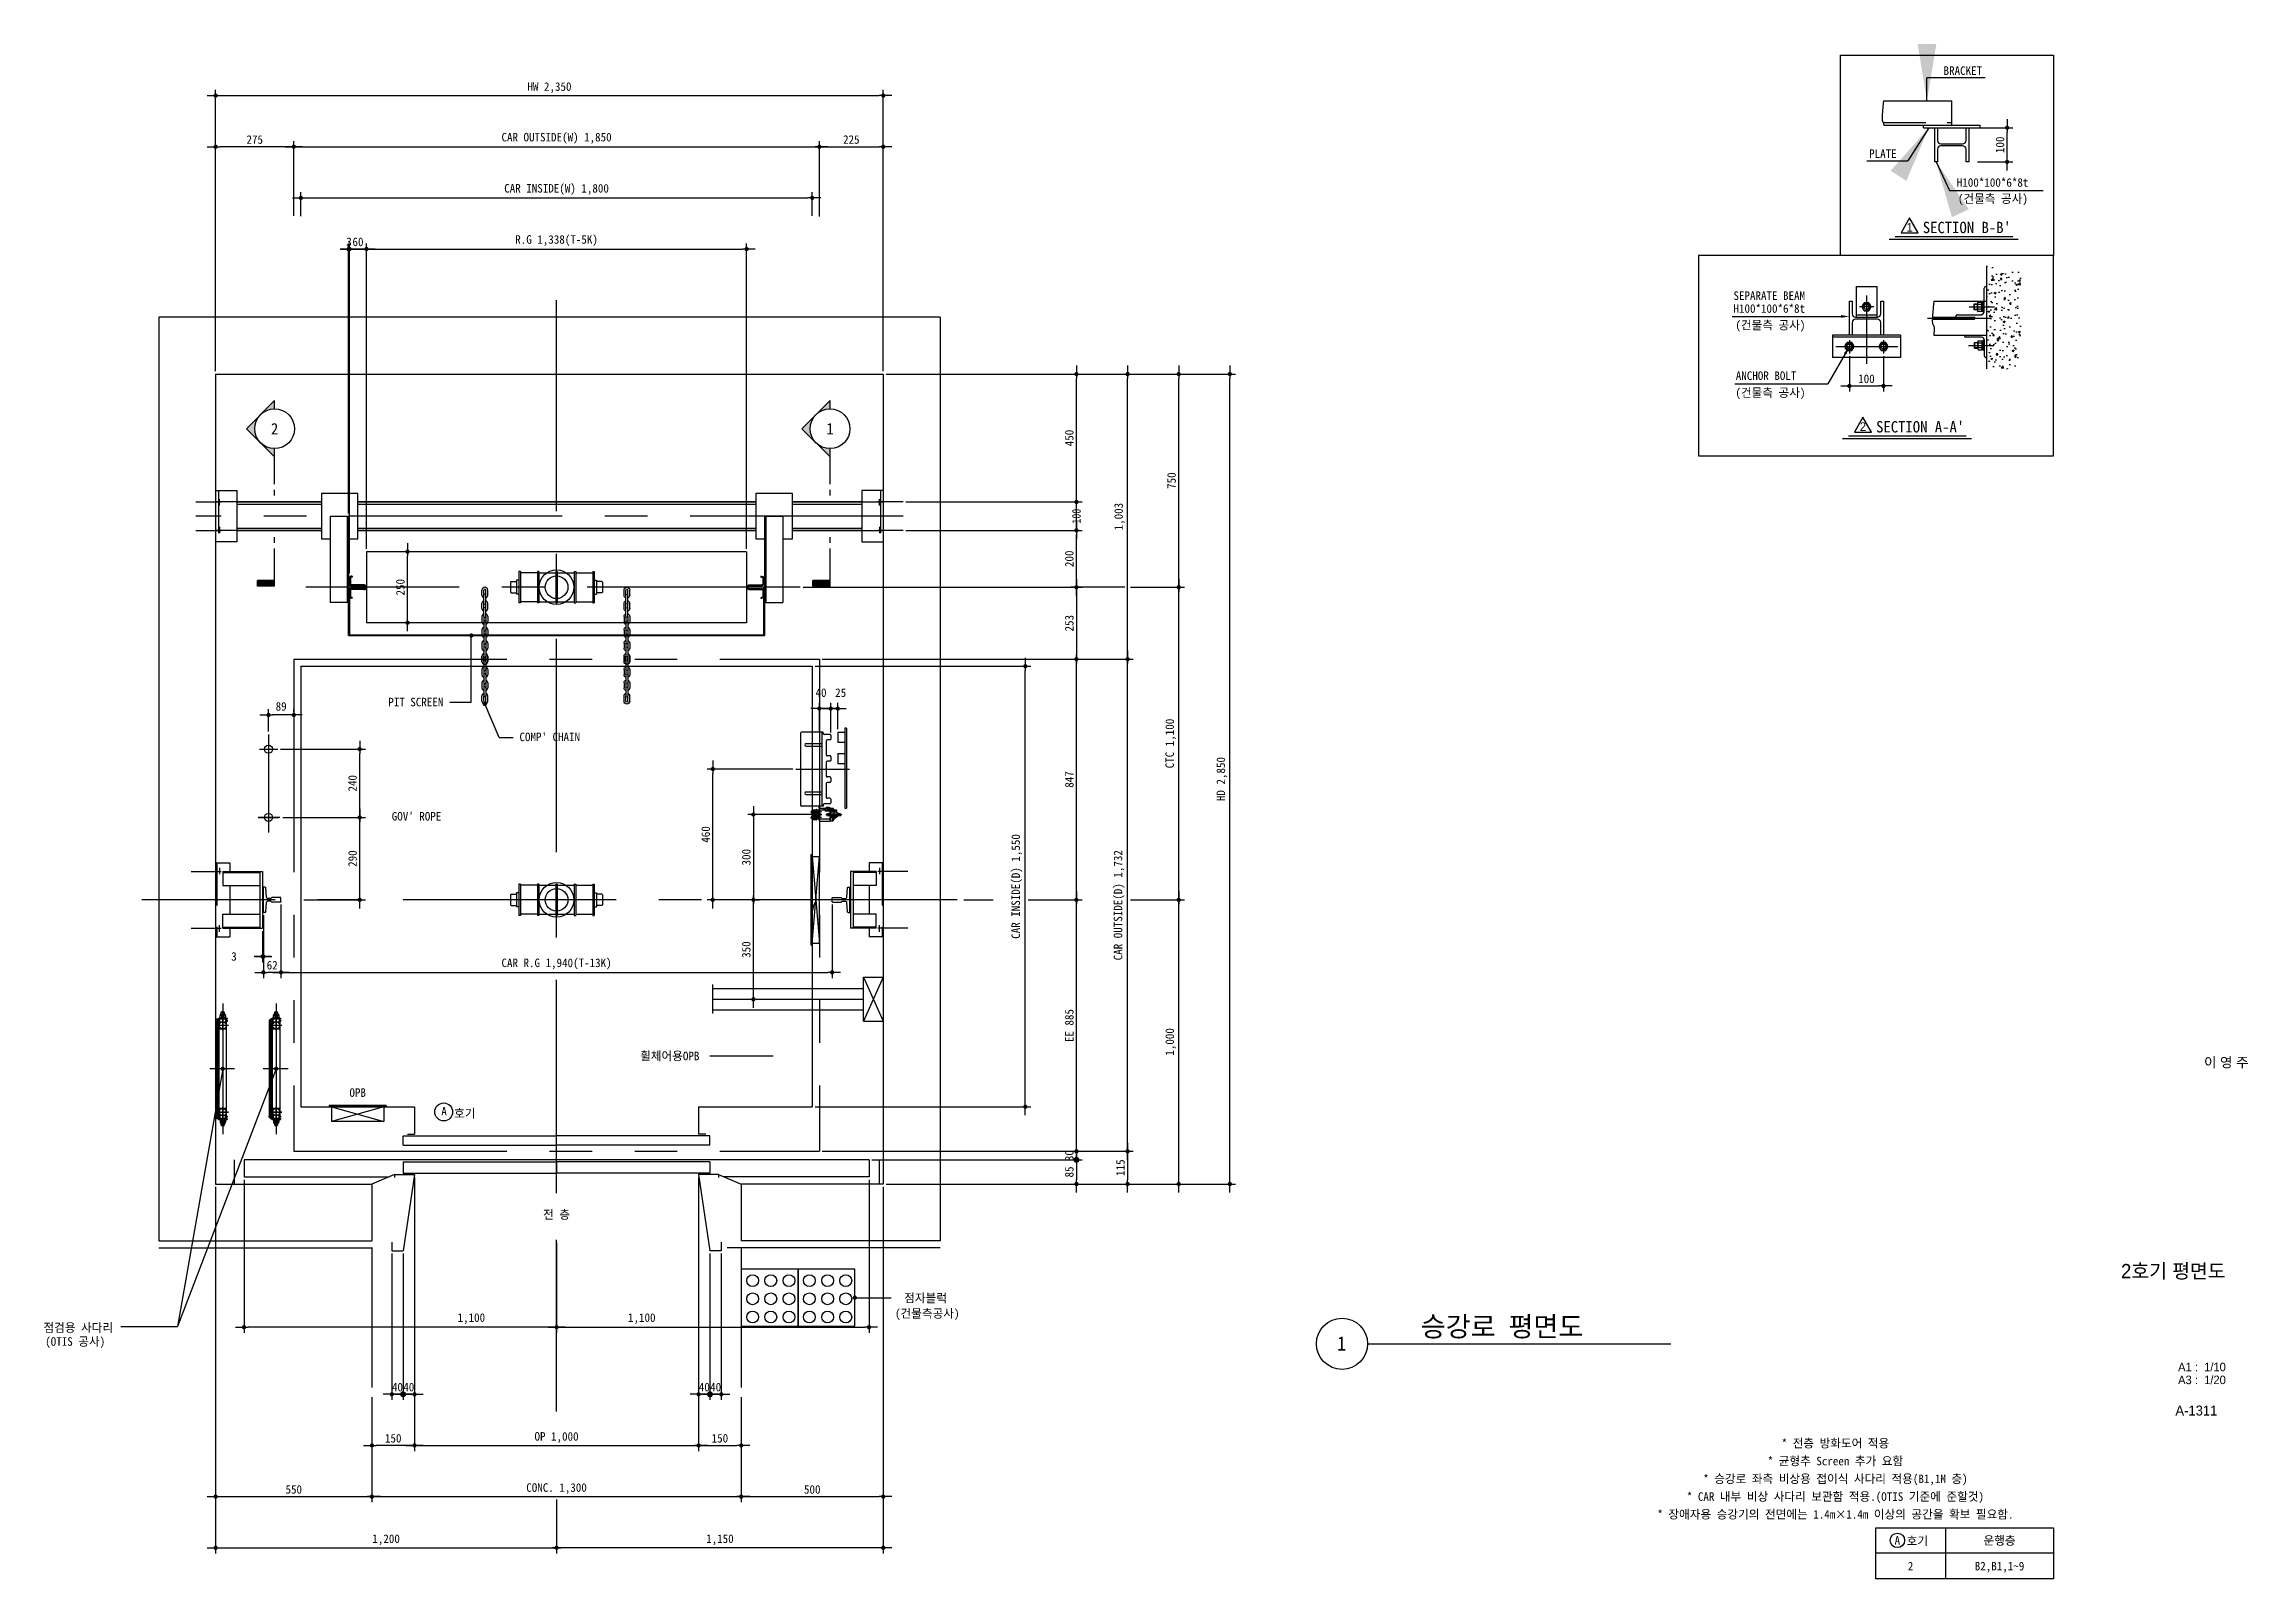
# Model space of a CAD drawing. Extents: x -9109 to 174251, y 57759 to 115528.
# Drawn here: x 74812 to 82570, y 110100 to 115500 of the extents above; entities that cross this region are included whole.
import ezdxf
from ezdxf.enums import TextEntityAlignment as Align

# ---------------------------------------------------------------- set-up
doc = ezdxf.new("R2010")
doc.units = 0
doc.header["$LTSCALE"] = 600
doc.header["$MEASUREMENT"] = 0
for name, pattern in [('CENTER', [2, 1.25, -0.25, 0.25, -0.25]), ('HIDDEN', [0.375, 0.25, -0.125]), ('PHANTOM', [2.5, 1.25, -0.25, 0.25, -0.25, 0.25, -0.25])]:
    doc.linetypes.add(name, pattern=pattern)
doc.layers.get('0').update_dxf_attribs({"linetype": 'CONTINUOUS'})
for name, color, linetype in [('1', 3, 'CONTINUOUS'), ('2', 4, 'HIDDEN'), ('3', 1, 'CENTER'), ('4', 6, 'PHANTOM'), ('6', 2, 'CONTINUOUS'), ('A-BORD-TEXT', 3, 'CONTINUOUS'), ('A-DIMS', 7, 'CONTINUOUS'), ('CENTER', 1, 'CENTER')]:
    doc.layers.add(name, color=color, linetype=linetype)
for name, color, linetype, lineweight in [('A-MKXS-LEAD', 7, 'CONTINUOUS', 25), ('A-MKXS-MAK1', 3, 'CONTINUOUS', 25), ('A-MKXS-TEXT1', 3, 'CONTINUOUS', 25), ('A-MKXS-TEXT2', 7, 'CONTINUOUS', 25), ('A-XXXX-SYMB', 7, 'CONTINUOUS', 25), ('A-XXXX-TABL', 7, 'CONTINUOUS', 25), ('A-XXXX-TXT1', 3, 'CONTINUOUS', 25)]:
    doc.layers.add(name, color=color, linetype=linetype, lineweight=lineweight)
doc.styles.add('HY울릉도L', font='')
doc.styles.add('OTIS', font='')
doc.styles.add('굴림', font='')
doc.styles.add('돋움', font='')
doc.styles.add('돋움체', font='')
doc.styles.add('맑은고딕', font='')
doc.styles.get('HY울릉도L').set_extended_font_data('Dotum')
doc.styles.get('OTIS').set_extended_font_data('Dotum')
doc.styles.get('굴림').set_extended_font_data('Dotum')
doc.styles.get('돋움').set_extended_font_data('DotumChe')
doc.styles.get('돋움체').set_extended_font_data('DotumChe')
doc.styles.get('맑은고딕').set_extended_font_data('Dotum')
doc.dimstyles.new('CDIM', dxfattribs={"dimtxt": 3, "dimasz": 1.5, "dimexe": 2, "dimexo": 1, "dimgap": 1, "dimtad": 1, "dimdec": 0, "dimrnd": 0.5, "dimzin": 0, "dimdsep": 32, "dimlunit": 6, "dimtxsty": 'HY울릉도L', "dimblk1": '_CIDOT', "dimblk2": '_CIDOT', "dimsah": 1, "dimcen": 5.5, "dimclrd": 2, "dimclre": 2, "dimclrt": 7, "dimadec": 0, "dimazin": 0, "dimtfac": 1, "dimtdec": 0, "dimtix": 1, "dimtmove": 2, "dimatfit": 1, "dimldrblk": '_CIDOT', "dimfxl": 1, "dimtolj": 1, "dimtzin": 0, "dimlwd": -1, "dimarcsym": 0})
doc.dimstyles.new('OTIS', dxfattribs={"dimscale": 100, "dimtxt": 2.25, "dimasz": 2, "dimexe": 0.8, "dimexo": 0.8, "dimgap": 0.7, "dimtad": 1, "dimdsep": 46, "dimtxsty": '굴림', "dimblk": 'DOT', "dimcen": 0, "dimclrd": 3, "dimclre": 3, "dimclrt": 3, "dimadec": 0, "dimazin": 0, "dimtfac": 1, "dimtmove": 0, "dimatfit": 3, "dimfxl": 1, "dimtolj": 1, "dimarcsym": 0})

msp = doc.modelspace()

# ---------------------------------------------------------------- texts
at = {"color": 4, "linetype": 'Continuous', "style": 'OTIS'}
for s, p in [('1', (81378.9, 114855.9)), ('2', (81214.7, 114154.5))]:
    msp.add_text(s, height=30, dxfattribs=at).set_placement(p, align=Align.MIDDLE_CENTER)
at = {"layer": 'A-BORD-TEXT', "style": '맑은고딕'}
msp.add_text('이 영 주', height=35, dxfattribs=at).set_placement((82572.2, 111899.8), align=Align.RIGHT)
at = {"layer": 'A-MKXS-TEXT1', "style": '돋움체'}
for s, height, p in [('BRACKET', 30, (81498.4, 115392)), ('PLATE', 30, (81236.4, 115100)), ('H100*100*6*8t', 30, (81544.9, 114998.5)), ('(건물측 공사)', 30, (81549, 114941.2)), ("SECTION B-B'", 40, (81425.1, 114835.1)), ('SEPARATE BEAM', 30, (80758.8, 114600.2)), ('H100*100*6*8t', 30, (80758.8, 114554.9)), ('(건물측 공사)', 30, (80765.6, 114496.4)), ('ANCHOR BOLT', 30, (80767, 114318.6)), ('(건물측 공사)', 30, (80765.7, 114258.7)), ("SECTION A-A'", 40, (81260.8, 114133.7)), ('PIT SCREEN', 30, (76023.7, 113170.1)), ("COMP' CHAIN", 30, (76485.6, 113047.5)), ('휠체어용OPB', 30, (76910.3, 111924.7)), ('호기', 30, (76255.3, 111722.7)), ('점자블럭', 30, (77839.8, 111072.7)), ('(건물측공사)', 30, (77807.5, 111018.5)), ('점검용 사다리', 30, (74810, 110968.8)), ('(OTIS 공사)', 30, (74816.2, 110920)), ('호기', 30, (81368.4, 110218.1))]:
    msp.add_text(s, height=height, dxfattribs=at).set_placement(p)
msp.add_text("GOV' ROPE", height=30, dxfattribs=at).set_placement((76123.3, 112783.6), align=Align.MIDDLE)
for s, p in [('OPB', (75916.1, 111810.9)), ('A', (76220.2, 111745.4)), ('전 층', (76616.1, 111381.7)), ('A', (81335.7, 110235.2)), ('운행층', (81695.3, 110234.6)), ('2', (81382.1, 110144.6)), ('B2,B1,1~9', (81695.3, 110144.6))]:
    msp.add_text(s, height=30, dxfattribs=at).set_placement(p, align=Align.MIDDLE_CENTER)
for s, p in [('* 전층 방화도어 적용', (81117.7, 110561.8)), ('* 승강로 좌측 비상용 접이식 사다리 적용(B1,1M 층)', (81117.7, 110436.8)), ('* 균형추 Screen 추가 요함', (81117.7, 110499.3)), ('* CAR 내부 비상 사다리 보관함 적용.(OTIS 기준에 준할것)', (81117.7, 110374.3)), ('* 장애자용 승강기의 전면에는 1.4m×1.4m 이상의 공간을 확보 필요함.', (81117.7, 110311.8))]:
    msp.add_text(s, height=30, dxfattribs=at).set_placement(p, align=Align.CENTER)
at = {"layer": 'A-MKXS-TEXT2', "style": '돋움체'}
for s, p in [('2', (75623.7, 114146.8)), ('1', (77578.7, 114146.8))]:
    msp.add_text(s, height=40, dxfattribs=at).set_placement(p, align=Align.MIDDLE)
at = {"layer": 'A-XXXX-TXT1', "style": '맑은고딕'}
msp.add_text('2호기 평면도', height=50, dxfattribs=at).set_placement((82307.1, 111182.8), align=Align.MIDDLE_CENTER)
at = {"layer": 'A-XXXX-TXT1', "style": '돋움체'}
msp.add_text('승강로 평면도', height=70, dxfattribs=at).set_placement((80230.5, 110931.5), align=Align.BOTTOM_RIGHT)
msp.add_text('1', height=50, dxfattribs=at).set_placement((79379.8, 110928.1), align=Align.MIDDLE)
at = {"layer": 'A-XXXX-TXT1', "style": '맑은고딕'}
for s, height, p in [('A1 :  1/10', 30, (82491.9, 110830.3)), ('A3 :  1/20', 30, (82491.9, 110784.9)), ('A-1311', 35, (82462.1, 110674.6))]:
    msp.add_text(s, height=height, dxfattribs=at).set_placement(p, align=Align.RIGHT)

# ---------------------------------------------------------------- blocks, each defined once
blk = doc.blocks.new('_CIDOT')
at = {"color": 0, "linetype": 'ByBlock'}
blk.add_line((2, 0), (-1, 0), dxfattribs=at)
at = {"color": 0, "linetype": 'ByBlock', "const_width": 0.5}
blk.add_lwpolyline([(-0.25, 0, 1), (0.25, 0, 1)], format="xyb", close=True, dxfattribs=at)
blk = doc.blocks.new('*D371')
at = {"layer": 'A-DIMS', "lineweight": -2, "transparency": 16777216}
for p, q in [((75716.1, 114895.4), (75716.1, 114979.2)), ((77516.1, 114896.2), (77516.1, 114979.2))]:
    blk.add_line(p, q, dxfattribs=at)
at = {"layer": 'A-DIMS', "transparency": 16777216}
blk.add_line((75731.1, 114959.2), (77501.1, 114959.2), dxfattribs=at)
at = {"layer": 'A-DIMS', "transparency": 16777216, "xscale": 15, "yscale": 15, "zscale": 15, "rotation": 180}
blk.add_blockref('_CIDOT', (75716.1, 114959.2), dxfattribs=at)
at = {"layer": 'A-DIMS', "transparency": 16777216, "xscale": 15, "yscale": 15, "zscale": 15}
blk.add_blockref('_CIDOT', (77516.1, 114959.2), dxfattribs=at)
at = {"layer": 'A-DIMS', "color": 3, "transparency": 16777216, "insert": (76616.1, 114988.9), "char_height": 30, "attachment_point": 5, "style": '돋움'}
blk.add_mtext('\\A1;{\\C7;CAR INSIDE(W) 1,800}', dxfattribs=at)
blk = doc.blocks.new('*D372')
at = {"layer": 'A-DIMS', "lineweight": -2, "transparency": 16777216}
for p, q in [((75691.1, 114896.2), (75691.1, 115159.2)), ((77541.1, 114894.3), (77541.1, 115159.2))]:
    blk.add_line(p, q, dxfattribs=at)
at = {"layer": 'A-DIMS', "transparency": 16777216}
blk.add_line((75706.1, 115139.2), (77526.1, 115139.2), dxfattribs=at)
at = {"layer": 'A-DIMS', "transparency": 16777216, "xscale": 15, "yscale": 15, "zscale": 15, "rotation": 180}
blk.add_blockref('_CIDOT', (75691.1, 115139.2), dxfattribs=at)
at = {"layer": 'A-DIMS', "transparency": 16777216, "xscale": 15, "yscale": 15, "zscale": 15}
blk.add_blockref('_CIDOT', (77541.1, 115139.2), dxfattribs=at)
at = {"layer": 'A-DIMS', "color": 3, "transparency": 16777216, "insert": (76616.1, 115168.9), "char_height": 30, "attachment_point": 5, "style": '돋움'}
blk.add_mtext('\\A1;{\\C7;CAR OUTSIDE(W) 1,850}', dxfattribs=at)
blk = doc.blocks.new('*D388')
at = {"layer": 'A-DIMS', "lineweight": -2, "transparency": 16777216}
for p, q in [((75416.1, 114349.2), (75416.1, 115339.2)), ((77766.1, 114349.2), (77766.1, 115339.2))]:
    blk.add_line(p, q, dxfattribs=at)
at = {"layer": 'A-DIMS', "transparency": 16777216}
blk.add_line((75431.1, 115319.2), (77751.1, 115319.2), dxfattribs=at)
at = {"layer": 'A-DIMS', "transparency": 16777216, "xscale": 15, "yscale": 15, "zscale": 15, "rotation": 180}
blk.add_blockref('_CIDOT', (75416.1, 115319.2), dxfattribs=at)
at = {"layer": 'A-DIMS', "transparency": 16777216, "xscale": 15, "yscale": 15, "zscale": 15}
blk.add_blockref('_CIDOT', (77766.1, 115319.2), dxfattribs=at)
at = {"layer": 'A-DIMS', "color": 3, "transparency": 16777216, "insert": (76591.1, 115347.1), "char_height": 30, "attachment_point": 5, "style": '돋움'}
blk.add_mtext('\\A1;HW 2,350', dxfattribs=at)
blk = doc.blocks.new('*D373')
at = {"layer": 'A-DIMS', "lineweight": -2, "transparency": 16777216}
for p, q in [((76116.5, 113714.2), (76071.5, 113714.2)), ((76116.5, 113464.2), (76071.5, 113464.2))]:
    blk.add_line(p, q, dxfattribs=at)
at = {"layer": 'A-DIMS', "transparency": 16777216}
blk.add_line((76091.5, 113479.2), (76091.5, 113699.2), dxfattribs=at)
at = {"layer": 'A-DIMS', "transparency": 16777216, "xscale": 15, "yscale": 15, "zscale": 15}
for p, rotation in [((76091.5, 113714.2), 90), ((76091.5, 113464.2), 270)]:
    blk.add_blockref('_CIDOT', p, dxfattribs=dict(at, rotation=rotation))
at = {"layer": 'A-DIMS', "color": 3, "transparency": 16777216, "insert": (76066.5, 113589.2), "char_height": 30, "attachment_point": 5, "rotation": 90, "style": '돋움'}
blk.add_mtext('\\A1;250', dxfattribs=at)
blk = doc.blocks.new('*D374')
at = {"layer": 'A-DIMS', "lineweight": -2, "transparency": 16777216}
for p, q in [((75947.1, 113724.2), (75947.1, 114799.2)), ((77285.1, 113724.2), (77285.1, 114799.2))]:
    blk.add_line(p, q, dxfattribs=at)
at = {"layer": 'A-DIMS', "transparency": 16777216}
blk.add_line((75962.1, 114779.2), (77270.1, 114779.2), dxfattribs=at)
at = {"layer": 'A-DIMS', "transparency": 16777216, "xscale": 15, "yscale": 15, "zscale": 15, "rotation": 180}
blk.add_blockref('_CIDOT', (75947.1, 114779.2), dxfattribs=at)
at = {"layer": 'A-DIMS', "transparency": 16777216, "xscale": 15, "yscale": 15, "zscale": 15}
blk.add_blockref('_CIDOT', (77285.1, 114779.2), dxfattribs=at)
at = {"layer": 'A-DIMS', "color": 3, "transparency": 16777216, "insert": (76616.1, 114808.9), "char_height": 30, "attachment_point": 5, "style": '돋움'}
blk.add_mtext('\\A1;{\\C7;R.G 1,338(T-5K)}', dxfattribs=at)
blk = doc.blocks.new('GMCP')
for p, q in [((-35, -77.5), (-35, 77.5)), ((-35, 77.5), (35, 77.5)), ((-35, -77.5), (35, -77.5))]:
    blk.add_line(p, q)
at = {"layer": '1'}
for p, q in [((35, 77.5), (-35, -77.5)), ((-35, 77.5), (35, -77.5))]:
    blk.add_line(p, q, dxfattribs=at)
at = {"layer": '4'}
for p, q in [((-565, -49.7), (-565, 52)), ((-565, 37.5), (-35, 37.5)), ((-565, 0), (-35, 0)), ((-565, -37.5), (-35, -37.5))]:
    blk.add_line(p, q, dxfattribs=at)
blk = doc.blocks.new('*D375')
at = {"layer": 'A-DIMS', "lineweight": -2, "transparency": 16777216}
for p, q in [((75646.1, 112472.2), (75646.1, 112213.9)), ((77586.1, 112472.2), (77586.1, 112213.9))]:
    blk.add_line(p, q, dxfattribs=at)
at = {"layer": 'A-DIMS', "transparency": 16777216}
blk.add_line((75661.1, 112233.9), (77571.1, 112233.9), dxfattribs=at)
at = {"layer": 'A-DIMS', "transparency": 16777216, "xscale": 15, "yscale": 15, "zscale": 15, "rotation": 180}
blk.add_blockref('_CIDOT', (75646.1, 112233.9), dxfattribs=at)
at = {"layer": 'A-DIMS', "transparency": 16777216, "xscale": 15, "yscale": 15, "zscale": 15}
blk.add_blockref('_CIDOT', (77586.1, 112233.9), dxfattribs=at)
at = {"layer": 'A-DIMS', "color": 3, "transparency": 16777216, "insert": (76616.1, 112263.5), "char_height": 30, "attachment_point": 5, "style": '돋움체'}
blk.add_mtext('\\A1;{\\C7;CAR R.G 1,940(T-13K)}', dxfattribs=at)
blk = doc.blocks.new('*D376')
at = {"layer": 'A-DIMS', "lineweight": -2, "transparency": 16777216}
for p, q in [((75602.1, 113081.4), (75602.1, 113159.7)), ((75691.1, 113149.7), (75691.1, 113159.7))]:
    blk.add_line(p, q, dxfattribs=at)
at = {"layer": 'A-DIMS', "transparency": 16777216}
blk.add_line((75676.1, 113139.7), (75617.1, 113139.7), dxfattribs=at)
at = {"layer": 'A-DIMS', "transparency": 16777216, "xscale": 15, "yscale": 15, "zscale": 15, "rotation": 180}
blk.add_blockref('_CIDOT', (75602.1, 113139.7), dxfattribs=at)
at = {"layer": 'A-DIMS', "transparency": 16777216, "xscale": 15, "yscale": 15, "zscale": 15}
blk.add_blockref('_CIDOT', (75691.1, 113139.7), dxfattribs=at)
at = {"layer": 'A-DIMS', "color": 3, "transparency": 16777216, "insert": (75646.6, 113169.7), "char_height": 30, "attachment_point": 5, "style": '돋움체'}
blk.add_mtext('\\A1;89', dxfattribs=at)
blk = doc.blocks.new('*D377')
at = {"layer": 'A-DIMS', "lineweight": -2, "transparency": 16777216}
for p, q in [((77319, 112489.2), (77329, 112489.2)), ((77317.4, 112139.2), (77329, 112139.2))]:
    blk.add_line(p, q, dxfattribs=at)
at = {"layer": 'A-DIMS', "transparency": 16777216}
blk.add_line((77309, 112154.2), (77309, 112474.2), dxfattribs=at)
at = {"layer": 'A-DIMS', "transparency": 16777216, "xscale": 15, "yscale": 15, "zscale": 15}
for p, rotation in [((77309, 112489.2), 90), ((77309, 112139.2), 270)]:
    blk.add_blockref('_CIDOT', p, dxfattribs=dict(at, rotation=rotation))
at = {"layer": 'A-DIMS', "color": 3, "transparency": 16777216, "insert": (77284, 112314.2), "char_height": 30, "attachment_point": 5, "rotation": 90, "style": '돋움체'}
blk.add_mtext('\\A1;350', dxfattribs=at)
blk = doc.blocks.new('*D378')
at = {"layer": 'A-DIMS', "lineweight": -2, "transparency": 16777216}
for p, q in [((77531.1, 112789.2), (77289, 112789.2)), ((77506.1, 112489.2), (77289, 112489.2))]:
    blk.add_line(p, q, dxfattribs=at)
at = {"layer": 'A-DIMS', "transparency": 16777216}
blk.add_line((77309, 112774.2), (77309, 112504.2), dxfattribs=at)
at = {"layer": 'A-DIMS', "transparency": 16777216, "xscale": 15, "yscale": 15, "zscale": 15}
for p, rotation in [((77309, 112789.2), 90), ((77309, 112489.2), 270)]:
    blk.add_blockref('_CIDOT', p, dxfattribs=dict(at, rotation=rotation))
at = {"layer": 'A-DIMS', "color": 3, "transparency": 16777216, "insert": (77284, 112639.2), "char_height": 30, "attachment_point": 5, "rotation": 90, "style": '돋움체'}
blk.add_mtext('\\A1;300', dxfattribs=at)
blk = doc.blocks.new('*D379')
at = {"layer": 'A-DIMS', "lineweight": -2, "transparency": 16777216}
for p, q in [((77447.3, 112949.2), (77146.1, 112949.2)), ((77506.1, 112489.2), (77146.1, 112489.2))]:
    blk.add_line(p, q, dxfattribs=at)
at = {"layer": 'A-DIMS', "transparency": 16777216}
blk.add_line((77166.1, 112504.2), (77166.1, 112934.2), dxfattribs=at)
at = {"layer": 'A-DIMS', "transparency": 16777216, "xscale": 15, "yscale": 15, "zscale": 15}
for p, rotation in [((77166.1, 112949.2), 90), ((77166.1, 112489.2), 270)]:
    blk.add_blockref('_CIDOT', p, dxfattribs=dict(at, rotation=rotation))
at = {"layer": 'A-DIMS', "color": 3, "transparency": 16777216, "insert": (77141.1, 112719.2), "char_height": 30, "attachment_point": 5, "rotation": 90, "style": '돋움체'}
blk.add_mtext('\\A1;460', dxfattribs=at)
blk = doc.blocks.new('*D380')
at = {"layer": 'A-DIMS', "lineweight": -2, "transparency": 16777216}
for p, q in [((78636.1, 112489.2), (78826.1, 112489.2)), ((77776.1, 111489.2), (78826.1, 111489.2))]:
    blk.add_line(p, q, dxfattribs=at)
at = {"layer": 'A-DIMS', "transparency": 16777216}
blk.add_line((78806.1, 111504.2), (78806.1, 112474.2), dxfattribs=at)
at = {"layer": 'A-DIMS', "transparency": 16777216, "xscale": 15, "yscale": 15, "zscale": 15}
for p, rotation in [((78806.1, 112489.2), 90), ((78806.1, 111489.2), 270)]:
    blk.add_blockref('_CIDOT', p, dxfattribs=dict(at, rotation=rotation))
at = {"layer": 'A-DIMS', "color": 3, "transparency": 16777216, "insert": (78778.2, 111989.2), "char_height": 30, "attachment_point": 5, "rotation": 90, "style": '돋움'}
blk.add_mtext('\\A1;1,000', dxfattribs=at)
blk = doc.blocks.new('*D389')
at = {"layer": 'A-DIMS', "lineweight": -2, "transparency": 16777216}
for p, q in [((78636.1, 113589.2), (78826.1, 113589.2)), ((78636.1, 112489.2), (78826.1, 112489.2))]:
    blk.add_line(p, q, dxfattribs=at)
at = {"layer": 'A-DIMS', "transparency": 16777216}
blk.add_line((78806.1, 112504.2), (78806.1, 113574.2), dxfattribs=at)
at = {"layer": 'A-DIMS', "transparency": 16777216, "xscale": 15, "yscale": 15, "zscale": 15}
for p, rotation in [((78806.1, 113589.2), 90), ((78806.1, 112489.2), 270)]:
    blk.add_blockref('_CIDOT', p, dxfattribs=dict(at, rotation=rotation))
at = {"layer": 'A-DIMS', "color": 3, "transparency": 16777216, "insert": (78778.1, 113039.2), "char_height": 30, "attachment_point": 5, "rotation": 90, "style": '돋움'}
blk.add_mtext('\\A1;{\\C7;CTC 1,100}', dxfattribs=at)
blk = doc.blocks.new('*D390')
at = {"layer": 'A-DIMS', "lineweight": -2, "transparency": 16777216}
for p, q in [((77551.1, 113336.2), (78466.1, 113336.2)), ((78276.1, 112489.2), (78466.1, 112489.2))]:
    blk.add_line(p, q, dxfattribs=at)
at = {"layer": 'A-DIMS', "transparency": 16777216}
blk.add_line((78446.1, 112504.2), (78446.1, 113321.2), dxfattribs=at)
at = {"layer": 'A-DIMS', "transparency": 16777216, "xscale": 15, "yscale": 15, "zscale": 15}
for p, rotation in [((78446.1, 113336.2), 90), ((78446.1, 112489.2), 270)]:
    blk.add_blockref('_CIDOT', p, dxfattribs=dict(at, rotation=rotation))
at = {"layer": 'A-DIMS', "color": 3, "transparency": 16777216, "insert": (78421, 112912.7), "char_height": 30, "attachment_point": 5, "rotation": 90, "style": '돋움'}
blk.add_mtext('\\A1;847', dxfattribs=at)
blk = doc.blocks.new('*D391')
at = {"layer": 'A-DIMS', "lineweight": -2, "transparency": 16777216}
for p, q in [((77526.1, 113311.2), (78286.1, 113311.2)), ((77526.1, 111761.2), (78286.1, 111761.2))]:
    blk.add_line(p, q, dxfattribs=at)
at = {"layer": 'A-DIMS', "transparency": 16777216}
blk.add_line((78266.1, 111776.2), (78266.1, 113296.2), dxfattribs=at)
at = {"layer": 'A-DIMS', "transparency": 16777216, "xscale": 15, "yscale": 15, "zscale": 15}
for p, rotation in [((78266.1, 113311.2), 90), ((78266.1, 111761.2), 270)]:
    blk.add_blockref('_CIDOT', p, dxfattribs=dict(at, rotation=rotation))
at = {"layer": 'A-DIMS', "color": 3, "transparency": 16777216, "insert": (78236.4, 112536.2), "char_height": 30, "attachment_point": 5, "rotation": 90, "style": '돋움'}
blk.add_mtext('\\A1;{\\C7;CAR INSIDE(D) 1,550}', dxfattribs=at)
blk = doc.blocks.new('*D381')
at = {"layer": 'A-DIMS', "lineweight": -2, "transparency": 16777216}
for p, q in [((78276.1, 112489.2), (78466.1, 112489.2)), ((77551.1, 111604.2), (78466.1, 111604.2))]:
    blk.add_line(p, q, dxfattribs=at)
at = {"layer": 'A-DIMS', "transparency": 16777216}
blk.add_line((78446.1, 111619.2), (78446.1, 112474.2), dxfattribs=at)
at = {"layer": 'A-DIMS', "transparency": 16777216, "xscale": 15, "yscale": 15, "zscale": 15}
for p, rotation in [((78446.1, 112489.2), 90), ((78446.1, 111604.2), 270)]:
    blk.add_blockref('_CIDOT', p, dxfattribs=dict(at, rotation=rotation))
at = {"layer": 'A-DIMS', "color": 3, "transparency": 16777216, "insert": (78421, 112046.7), "char_height": 30, "attachment_point": 5, "rotation": 90, "style": '돋움'}
blk.add_mtext('\\A1;{\\C7;EE 885}', dxfattribs=at)
blk = doc.blocks.new('*D392')
at = {"layer": 'A-DIMS', "lineweight": -2, "transparency": 16777216}
for p, q in [((77551.1, 113336.2), (78646.1, 113336.2)), ((77551.1, 111604.2), (78646.1, 111604.2))]:
    blk.add_line(p, q, dxfattribs=at)
at = {"layer": 'A-DIMS', "transparency": 16777216}
blk.add_line((78626.1, 111619.2), (78626.1, 113321.2), dxfattribs=at)
at = {"layer": 'A-DIMS', "transparency": 16777216, "xscale": 15, "yscale": 15, "zscale": 15}
for p, rotation in [((78626.1, 113336.2), 90), ((78626.1, 111604.2), 270)]:
    blk.add_blockref('_CIDOT', p, dxfattribs=dict(at, rotation=rotation))
at = {"layer": 'A-DIMS', "color": 3, "transparency": 16777216, "insert": (78596.4, 112470.2), "char_height": 30, "attachment_point": 5, "rotation": 90, "style": '돋움'}
blk.add_mtext('\\A1;{\\C7;CAR OUTSIDE(D) 1,732}', dxfattribs=at)
blk = doc.blocks.new('*D382')
at = {"layer": 'A-DIMS', "lineweight": -2, "transparency": 16777216}
for p, q in [((77551.1, 111604.2), (78646.1, 111604.2)), ((77776.1, 111489.2), (78646.1, 111489.2))]:
    blk.add_line(p, q, dxfattribs=at)
at = {"layer": 'A-DIMS', "transparency": 16777216}
blk.add_line((78626.1, 111589.2), (78626.1, 111504.2), dxfattribs=at)
at = {"layer": 'A-DIMS', "transparency": 16777216, "xscale": 15, "yscale": 15, "zscale": 15}
for p, rotation in [((78626.1, 111604.2), 90), ((78626.1, 111489.2), 270)]:
    blk.add_blockref('_CIDOT', p, dxfattribs=dict(at, rotation=rotation))
at = {"layer": 'A-DIMS', "color": 3, "transparency": 16777216, "insert": (78601, 111546.7), "char_height": 30, "attachment_point": 5, "rotation": 90, "style": '돋움'}
blk.add_mtext('\\A1;115', dxfattribs=at)
blk = doc.blocks.new('*D383')
at = {"layer": 'A-DIMS', "lineweight": -2, "transparency": 16777216}
for p, q in [((77776.1, 114339.2), (77965.4, 114339.2)), ((77966.7, 114339.2), (79006.1, 114339.2)), ((77776.1, 111489.2), (77965.4, 111489.2)), ((77966.7, 111489.2), (79006.1, 111489.2))]:
    blk.add_line(p, q, dxfattribs=at)
at = {"layer": 'A-DIMS', "transparency": 16777216}
blk.add_line((78986.1, 111504.2), (78986.1, 114324.2), dxfattribs=at)
at = {"layer": 'A-DIMS', "transparency": 16777216, "xscale": 15, "yscale": 15, "zscale": 15}
for p, rotation in [((78986.1, 114339.2), 90), ((78986.1, 111489.2), 270)]:
    blk.add_blockref('_CIDOT', p, dxfattribs=dict(at, rotation=rotation))
at = {"layer": 'A-DIMS', "color": 3, "transparency": 16777216, "insert": (78958.2, 112914.2), "char_height": 30, "attachment_point": 5, "rotation": 90, "style": '돋움'}
blk.add_mtext('\\A1;HD 2,850', dxfattribs=at)
blk = doc.blocks.new('*D384')
at = {"layer": 'A-DIMS', "lineweight": -2, "transparency": 16777216}
for p, q in [((77483.7, 113589.2), (78466.1, 113589.2)), ((77551.1, 113336.2), (78466.1, 113336.2))]:
    blk.add_line(p, q, dxfattribs=at)
at = {"layer": 'A-DIMS', "transparency": 16777216}
blk.add_line((78446.1, 113574.2), (78446.1, 113351.2), dxfattribs=at)
at = {"layer": 'A-DIMS', "transparency": 16777216, "xscale": 15, "yscale": 15, "zscale": 15}
for p, rotation in [((78446.1, 113589.2), 90), ((78446.1, 113336.2), 270)]:
    blk.add_blockref('_CIDOT', p, dxfattribs=dict(at, rotation=rotation))
at = {"layer": 'A-DIMS', "color": 3, "transparency": 16777216, "insert": (78421, 113462.7), "char_height": 30, "attachment_point": 5, "rotation": 90, "style": '돋움체'}
blk.add_mtext('\\A1;253', dxfattribs=at)
blk = doc.blocks.new('*D385')
at = {"layer": 'A-DIMS', "lineweight": -2, "transparency": 16777216}
for p, q in [((77776.1, 114339.2), (77965.4, 114339.2)), ((77966.7, 114339.2), (78646.1, 114339.2)), ((77551.1, 113336.2), (77765.4, 113336.2)), ((77766.7, 113336.2), (77965.4, 113336.2)), ((77966.7, 113336.2), (78646.1, 113336.2))]:
    blk.add_line(p, q, dxfattribs=at)
at = {"layer": 'A-DIMS', "transparency": 16777216}
blk.add_line((78626.1, 113351.2), (78626.1, 114324.2), dxfattribs=at)
at = {"layer": 'A-DIMS', "transparency": 16777216, "xscale": 15, "yscale": 15, "zscale": 15}
for p, rotation in [((78626.1, 114339.2), 90), ((78626.1, 113336.2), 270)]:
    blk.add_blockref('_CIDOT', p, dxfattribs=dict(at, rotation=rotation))
at = {"layer": 'A-DIMS', "transparency": 16777216, "insert": (78598.2, 113837.7), "char_height": 30, "attachment_point": 5, "rotation": 90, "style": '돋움'}
blk.add_mtext('\\A1;1,003', dxfattribs=at)
blk = doc.blocks.new('*D346')
at = {"layer": 'A-DIMS', "lineweight": -2, "transparency": 16777216}
for p, q in [((75887.1, 113638.2), (75887.1, 114799.2)), ((75947.1, 113724.2), (75947.1, 114799.2))]:
    blk.add_line(p, q, dxfattribs=at)
at = {"layer": 'A-DIMS', "transparency": 16777216}
blk.add_line((75932.1, 114779.2), (75902.1, 114779.2), dxfattribs=at)
at = {"layer": 'A-DIMS', "transparency": 16777216, "xscale": 15, "yscale": 15, "zscale": 15, "rotation": 180}
blk.add_blockref('_CIDOT', (75887.1, 114779.2), dxfattribs=at)
at = {"layer": 'A-DIMS', "transparency": 16777216, "xscale": 15, "yscale": 15, "zscale": 15}
blk.add_blockref('_CIDOT', (75947.1, 114779.2), dxfattribs=at)
at = {"layer": 'A-DIMS', "color": 3, "transparency": 16777216, "insert": (75917.1, 114804.3), "char_height": 30, "attachment_point": 5, "style": '돋움'}
blk.add_mtext('\\A1;60', dxfattribs=at)
blk = doc.blocks.new('*D347')
at = {"layer": 'A-DIMS', "transparency": 16777216}
for p, q in [((75869.1, 114779.2), (75854.1, 114779.2)), ((75887.1, 114779.2), (75884.1, 114779.2)), ((75902.1, 114779.2), (75917.1, 114779.2))]:
    blk.add_line(p, q, dxfattribs=at)
at = {"layer": 'A-DIMS', "lineweight": -2, "transparency": 16777216}
for p, q in [((75884.1, 113849.2), (75884.1, 114799.2)), ((75887.1, 113638.2), (75887.1, 114799.2))]:
    blk.add_line(p, q, dxfattribs=at)
at = {"layer": 'A-DIMS', "transparency": 16777216, "xscale": 15, "yscale": 15, "zscale": 15, "rotation": 180}
blk.add_blockref('_CIDOT', (75887.1, 114779.2), dxfattribs=at)
at = {"layer": 'A-DIMS', "transparency": 16777216, "xscale": 15, "yscale": 15, "zscale": 15}
blk.add_blockref('_CIDOT', (75884.1, 114779.2), dxfattribs=at)
at = {"layer": 'A-DIMS', "color": 3, "transparency": 16777216, "insert": (75885.6, 114804.3), "char_height": 30, "attachment_point": 5, "style": '돋움'}
blk.add_mtext('\\A1;3', dxfattribs=at)
blk = doc.blocks.new('*D348')
at = {"layer": 'A-DIMS', "lineweight": -2, "transparency": 16777216}
for p, q in [((77726.1, 111574.2), (78466.1, 111574.2)), ((77776.1, 111489.2), (78466.1, 111489.2))]:
    blk.add_line(p, q, dxfattribs=at)
at = {"layer": 'A-DIMS', "transparency": 16777216}
blk.add_line((78446.1, 111559.2), (78446.1, 111504.2), dxfattribs=at)
at = {"layer": 'A-DIMS', "transparency": 16777216, "xscale": 15, "yscale": 15, "zscale": 15}
for p, rotation in [((78446.1, 111574.2), 90), ((78446.1, 111489.2), 270)]:
    blk.add_blockref('_CIDOT', p, dxfattribs=dict(at, rotation=rotation))
at = {"layer": 'A-DIMS', "color": 3, "transparency": 16777216, "insert": (78421, 111531.7), "char_height": 30, "attachment_point": 5, "rotation": 90, "style": '돋움'}
blk.add_mtext('\\A1;85', dxfattribs=at)
blk = doc.blocks.new('*D349')
at = {"layer": 'A-DIMS', "transparency": 16777216}
for p, q in [((78446.1, 111619.2), (78446.1, 111634.2)), ((78446.1, 111604.2), (78446.1, 111574.2)), ((78446.1, 111559.2), (78446.1, 111544.2))]:
    blk.add_line(p, q, dxfattribs=at)
at = {"layer": 'A-DIMS', "lineweight": -2, "transparency": 16777216}
for p, q in [((77551.1, 111604.2), (78466.1, 111604.2)), ((77726.1, 111574.2), (78466.1, 111574.2))]:
    blk.add_line(p, q, dxfattribs=at)
at = {"layer": 'A-DIMS', "transparency": 16777216, "xscale": 15, "yscale": 15, "zscale": 15}
for p, rotation in [((78446.1, 111604.2), 270), ((78446.1, 111574.2), 90)]:
    blk.add_blockref('_CIDOT', p, dxfattribs=dict(at, rotation=rotation))
at = {"layer": 'A-DIMS', "color": 3, "transparency": 16777216, "insert": (78421, 111589.2), "char_height": 30, "attachment_point": 5, "rotation": 90, "style": '돋움'}
blk.add_mtext('\\A1;30', dxfattribs=at)
blk = doc.blocks.new('*D936')
at = {"layer": 'A-DIMS', "transparency": 16777216}
for p, q in [((-15, 672.9), (-30, 672.9)), ((40, 672.9), (0, 672.9)), ((55, 672.9), (70, 672.9))]:
    blk.add_line(p, q, dxfattribs=at)
at = {"layer": 'A-DIMS', "lineweight": -2, "transparency": 16777216}
for p, q in [((0, 589.3), (0, 692.9)), ((40, 589.3), (40, 692.9))]:
    blk.add_line(p, q, dxfattribs=at)
at = {"layer": 'A-DIMS', "transparency": 16777216, "xscale": 15, "yscale": 15, "zscale": 15}
blk.add_blockref('_CIDOT', (0, 672.9), dxfattribs=at)
at = {"layer": 'A-DIMS', "transparency": 16777216, "xscale": 15, "yscale": 15, "zscale": 15, "rotation": 180}
blk.add_blockref('_CIDOT', (40, 672.9), dxfattribs=at)
at = {"layer": 'A-DIMS', "color": 3, "transparency": 16777216, "insert": (5.9, 728.8), "char_height": 30, "attachment_point": 5, "style": '돋움체'}
blk.add_mtext('\\A1;40', dxfattribs=at)
blk = doc.blocks.new('*D937')
at = {"layer": 'A-DIMS', "transparency": 16777216}
for p, q in [((25, 672.9), (10, 672.9)), ((40, 672.9), (65, 672.9)), ((80, 672.9), (95, 672.9))]:
    blk.add_line(p, q, dxfattribs=at)
at = {"layer": 'A-DIMS', "lineweight": -2, "transparency": 16777216}
for p, q in [((40, 589.2), (40, 692.9)), ((65, 600), (65, 692.9))]:
    blk.add_line(p, q, dxfattribs=at)
at = {"layer": 'A-DIMS', "transparency": 16777216, "xscale": 15, "yscale": 15, "zscale": 15}
blk.add_blockref('_CIDOT', (40, 672.9), dxfattribs=at)
at = {"layer": 'A-DIMS', "transparency": 16777216, "xscale": 15, "yscale": 15, "zscale": 15, "rotation": 180}
blk.add_blockref('_CIDOT', (65, 672.9), dxfattribs=at)
at = {"layer": 'A-DIMS', "color": 3, "transparency": 16777216, "insert": (75.1, 728.8), "char_height": 30, "attachment_point": 5, "style": '돋움체'}
blk.add_mtext('\\A1;25', dxfattribs=at)
blk = doc.blocks.new('*D350')
at = {"layer": 'A-DIMS', "lineweight": -2, "transparency": 16777216}
for p, q in [((75644.6, 113019.2), (75943.1, 113019.2)), ((75652.3, 112779.2), (75943.1, 112779.2))]:
    blk.add_line(p, q, dxfattribs=at)
at = {"layer": 'A-DIMS', "transparency": 16777216}
blk.add_line((75923.1, 112794.2), (75923.1, 113004.2), dxfattribs=at)
at = {"layer": 'A-DIMS', "transparency": 16777216, "xscale": 15, "yscale": 15, "zscale": 15}
for p, rotation in [((75923.1, 113019.2), 90), ((75923.1, 112779.2), 270)]:
    blk.add_blockref('_CIDOT', p, dxfattribs=dict(at, rotation=rotation))
at = {"layer": 'A-DIMS', "color": 3, "transparency": 16777216, "insert": (75898.1, 112899.2), "char_height": 30, "attachment_point": 5, "rotation": 90, "style": '돋움'}
blk.add_mtext('\\A1;240', dxfattribs=at)
blk = doc.blocks.new('*D351')
at = {"layer": 'A-DIMS', "lineweight": -2, "transparency": 16777216}
for p, q in [((75652.3, 112779.2), (75943.1, 112779.2)), ((75726.1, 112489.2), (75943.1, 112489.2))]:
    blk.add_line(p, q, dxfattribs=at)
at = {"layer": 'A-DIMS', "transparency": 16777216}
blk.add_line((75923.1, 112504.2), (75923.1, 112764.2), dxfattribs=at)
at = {"layer": 'A-DIMS', "transparency": 16777216, "xscale": 15, "yscale": 15, "zscale": 15}
for p, rotation in [((75923.1, 112779.2), 90), ((75923.1, 112489.2), 270)]:
    blk.add_blockref('_CIDOT', p, dxfattribs=dict(at, rotation=rotation))
at = {"layer": 'A-DIMS', "color": 3, "transparency": 16777216, "insert": (75898.1, 112634.2), "char_height": 30, "attachment_point": 5, "rotation": 90, "style": '돋움'}
blk.add_mtext('\\A1;290', dxfattribs=at)
blk = doc.blocks.new('*D352')
at = {"layer": 'A-DIMS', "lineweight": -2, "transparency": 16777216}
for p, q in [((75584.1, 112434.7), (75584.1, 112213.9)), ((75646.1, 112472.2), (75646.1, 112213.9))]:
    blk.add_line(p, q, dxfattribs=at)
at = {"layer": 'A-DIMS', "transparency": 16777216}
blk.add_line((75631.1, 112233.9), (75599.1, 112233.9), dxfattribs=at)
at = {"layer": 'A-DIMS', "transparency": 16777216, "xscale": 15, "yscale": 15, "zscale": 15, "rotation": 180}
blk.add_blockref('_CIDOT', (75584.1, 112233.9), dxfattribs=at)
at = {"layer": 'A-DIMS', "transparency": 16777216, "xscale": 15, "yscale": 15, "zscale": 15}
blk.add_blockref('_CIDOT', (75646.1, 112233.9), dxfattribs=at)
at = {"layer": 'A-DIMS', "color": 3, "transparency": 16777216, "insert": (75615.1, 112258.9), "char_height": 30, "attachment_point": 5, "style": '돋움체'}
blk.add_mtext('\\A1;62', dxfattribs=at)
blk = doc.blocks.new('*D353')
at = {"layer": 'A-DIMS', "lineweight": -2, "transparency": 16777216}
for p, q in [((75584.1, 112434.7), (75584.1, 112269.8)), ((75581.1, 112379.2), (75581.1, 112269.8))]:
    blk.add_line(p, q, dxfattribs=at)
at = {"layer": 'A-DIMS', "transparency": 16777216}
for p, q in [((75566.1, 112289.8), (75551.1, 112289.8)), ((75584.1, 112289.8), (75581.1, 112289.8)), ((75599.1, 112289.8), (75614.1, 112289.8))]:
    blk.add_line(p, q, dxfattribs=at)
at = {"layer": 'A-DIMS', "transparency": 16777216, "xscale": 15, "yscale": 15, "zscale": 15, "rotation": 180}
blk.add_blockref('_CIDOT', (75584.1, 112289.8), dxfattribs=at)
at = {"layer": 'A-DIMS', "transparency": 16777216, "xscale": 15, "yscale": 15, "zscale": 15}
blk.add_blockref('_CIDOT', (75581.1, 112289.8), dxfattribs=at)
at = {"layer": 'A-DIMS', "color": 3, "transparency": 16777216, "insert": (75480.7, 112289.8), "char_height": 30, "attachment_point": 5, "style": '돋움체'}
blk.add_mtext('\\A1;3', dxfattribs=at)
blk = doc.blocks.new('13K(62)')
at = {"layer": '1'}
for p, q in [((0, -44.5), (0, 44.5)), ((5.6, 44.5), (0, 44.5)), ((10.8, 8), (8.1, 42.1)), ((10.8, 8), (14.1, 4.8)), ((26.8, 4.8), (14.1, 4.8)), ((30, 8), (26.8, 4.8)), ((61, 8), (30, 8)), ((62, 7), (61, 8)), ((62, -7), (62, 7)), ((5.6, -44.5), (0, -44.5)), ((8.1, -42.1), (10.8, -8)), ((10.8, -8), (14.1, -4.7)), ((26.8, -4.7), (14.1, -4.7)), ((30, -8), (26.8, -4.7)), ((61, -8), (30, -8)), ((62, -7), (61, -8))]:
    blk.add_line(p, q, dxfattribs=at)
for centre, start, end in [((5.6, 42), 3.40934, 90), ((5.6, -42), 270, 356.59066)]:
    blk.add_arc(centre, 2.5, start, end, dxfattribs=at)
blk = doc.blocks.new('5K 3K(60)')
at = {"layer": '1'}
for p, q in [((-60, 32.8), (-60, 11.2)), ((-56.8, 32.8), (-56.8, 11.2)), ((-50, 39), (-53.8, 39)), ((-50, 35.8), (-53.8, 35.8)), ((-8.2, 8.2), (-53.8, 8.2)), ((-8.2, 5), (-53.8, 5)), ((-50, 39), (-50, 35.8)), ((-60, -11.2), (-60, -32.8)), ((-56.8, -11.2), (-56.8, -32.8)), ((-8.2, -5), (-53.8, -5)), ((-8.2, -8.2), (-53.8, -8.2)), ((-50, -35.8), (-53.8, -35.8)), ((-50, -39), (-53.8, -39)), ((-50, -35.8), (-50, -39))]:
    blk.add_line(p, q, dxfattribs=at)
for centre, radius, start, end in [((-53.8, 32.8), 6.2, 90, 180), ((-53.8, 11.2), 6.2, 180, 270), ((-53.8, 32.8), 3, 90, 180), ((-53.8, 11.2), 3, 180, 270), ((-8.2, 0), 8.2, 270, 90), ((-8.2, 0), 5, 270, 90), ((-53.8, -11.2), 6.2, 90, 180), ((-53.8, -32.8), 6.2, 180, 270), ((-53.8, -11.2), 3, 90, 180), ((-53.8, -32.8), 3, 180, 270)]:
    blk.add_arc(centre, radius, start, end, dxfattribs=at)
blk = doc.blocks.new('*D386')
at = {"layer": 'A-DIMS', "lineweight": -2, "transparency": 16777216}
for p, q in [((77776.1, 114339.2), (77965.4, 114339.2)), ((77966.7, 114339.2), (78826.1, 114339.2)), ((78636.1, 113589.2), (78826.1, 113589.2))]:
    blk.add_line(p, q, dxfattribs=at)
at = {"layer": 'A-DIMS', "transparency": 16777216}
blk.add_line((78806.1, 113604.2), (78806.1, 114324.2), dxfattribs=at)
at = {"layer": 'A-DIMS', "transparency": 16777216, "xscale": 15, "yscale": 15, "zscale": 15}
for p, rotation in [((78806.1, 114339.2), 90), ((78806.1, 113589.2), 270)]:
    blk.add_blockref('_CIDOT', p, dxfattribs=dict(at, rotation=rotation))
at = {"layer": 'A-DIMS', "color": 3, "transparency": 16777216, "insert": (78781, 113964.2), "char_height": 30, "attachment_point": 5, "rotation": 90, "style": '돋움'}
blk.add_mtext('\\A1;750', dxfattribs=at)
blk = doc.blocks.new('*D387')
at = {"layer": 'A-DIMS', "lineweight": -2, "transparency": 16777216}
for p, q in [((77541.1, 114894.3), (77541.1, 115159.2)), ((77766.1, 114349.2), (77766.1, 115159.2))]:
    blk.add_line(p, q, dxfattribs=at)
at = {"layer": 'A-DIMS', "transparency": 16777216}
blk.add_line((77556.1, 115139.2), (77751.1, 115139.2), dxfattribs=at)
at = {"layer": 'A-DIMS', "transparency": 16777216, "xscale": 15, "yscale": 15, "zscale": 15, "rotation": 180}
blk.add_blockref('_CIDOT', (77541.1, 115139.2), dxfattribs=at)
at = {"layer": 'A-DIMS', "transparency": 16777216, "xscale": 15, "yscale": 15, "zscale": 15}
blk.add_blockref('_CIDOT', (77766.1, 115139.2), dxfattribs=at)
at = {"layer": 'A-DIMS', "color": 3, "transparency": 16777216, "insert": (77653.6, 115164.3), "char_height": 30, "attachment_point": 5, "style": '돋움'}
blk.add_mtext('\\A1;225', dxfattribs=at)
blk = doc.blocks.new('*D354')
at = {"layer": 'A-DIMS', "lineweight": -2, "transparency": 16777216}
for p, q in [((75416.1, 114349.2), (75416.1, 115159.2)), ((75691.1, 114896.2), (75691.1, 115159.2))]:
    blk.add_line(p, q, dxfattribs=at)
at = {"layer": 'A-DIMS', "transparency": 16777216}
blk.add_line((75676.1, 115139.2), (75431.1, 115139.2), dxfattribs=at)
at = {"layer": 'A-DIMS', "transparency": 16777216, "xscale": 15, "yscale": 15, "zscale": 15, "rotation": 180}
blk.add_blockref('_CIDOT', (75416.1, 115139.2), dxfattribs=at)
at = {"layer": 'A-DIMS', "transparency": 16777216, "xscale": 15, "yscale": 15, "zscale": 15}
blk.add_blockref('_CIDOT', (75691.1, 115139.2), dxfattribs=at)
at = {"layer": 'A-DIMS', "color": 3, "transparency": 16777216, "insert": (75553.6, 115164.3), "char_height": 30, "attachment_point": 5, "style": '돋움'}
blk.add_mtext('\\A1;275', dxfattribs=at)
blk = doc.blocks.new('*D355')
at = {"layer": 'A-DIMS', "lineweight": -2, "transparency": 16777216}
for p, q in [((75966.1, 110739.2), (75966.1, 110369.2)), ((77266.1, 110739.2), (77266.1, 110369.2))]:
    blk.add_line(p, q, dxfattribs=at)
at = {"layer": 'A-DIMS', "transparency": 16777216}
blk.add_line((75981.1, 110389.2), (77251.1, 110389.2), dxfattribs=at)
at = {"layer": 'A-DIMS', "transparency": 16777216, "xscale": 15, "yscale": 15, "zscale": 15, "rotation": 180}
blk.add_blockref('_CIDOT', (75966.1, 110389.2), dxfattribs=at)
at = {"layer": 'A-DIMS', "transparency": 16777216, "xscale": 15, "yscale": 15, "zscale": 15}
blk.add_blockref('_CIDOT', (77266.1, 110389.2), dxfattribs=at)
at = {"layer": 'A-DIMS', "color": 3, "transparency": 16777216, "insert": (76616.1, 110417.2), "char_height": 30, "attachment_point": 5, "style": '돋움'}
blk.add_mtext('\\A1;CONC. 1,300', dxfattribs=at)
blk = doc.blocks.new('*D356')
at = {"layer": 'A-DIMS', "lineweight": -2, "transparency": 16777216}
for p, q in [((76116.1, 111512.2), (76116.1, 110549.2)), ((77116.1, 111512.2), (77116.1, 110549.2))]:
    blk.add_line(p, q, dxfattribs=at)
at = {"layer": 'A-DIMS', "transparency": 16777216}
blk.add_line((76131.1, 110569.2), (77101.1, 110569.2), dxfattribs=at)
at = {"layer": 'A-DIMS', "transparency": 16777216, "xscale": 15, "yscale": 15, "zscale": 15, "rotation": 180}
blk.add_blockref('_CIDOT', (76116.1, 110569.2), dxfattribs=at)
at = {"layer": 'A-DIMS', "transparency": 16777216, "xscale": 15, "yscale": 15, "zscale": 15}
blk.add_blockref('_CIDOT', (77116.1, 110569.2), dxfattribs=at)
at = {"layer": 'A-DIMS', "color": 3, "transparency": 16777216, "insert": (76616.1, 110597.2), "char_height": 30, "attachment_point": 5, "style": '돋움'}
blk.add_mtext('\\A1;OP 1,000', dxfattribs=at)
blk = doc.blocks.new('*D357')
at = {"layer": 'A-DIMS', "lineweight": -2, "transparency": 16777216}
for p, q in [((77766.1, 111479.2), (77766.1, 110189.2)), ((76616.1, 110379.2), (76616.1, 110189.2))]:
    blk.add_line(p, q, dxfattribs=at)
at = {"layer": 'A-DIMS', "transparency": 16777216}
blk.add_line((77751.1, 110209.2), (76631.1, 110209.2), dxfattribs=at)
at = {"layer": 'A-DIMS', "transparency": 16777216, "xscale": 15, "yscale": 15, "zscale": 15, "rotation": 180}
blk.add_blockref('_CIDOT', (76616.1, 110209.2), dxfattribs=at)
at = {"layer": 'A-DIMS', "transparency": 16777216, "xscale": 15, "yscale": 15, "zscale": 15}
blk.add_blockref('_CIDOT', (77766.1, 110209.2), dxfattribs=at)
at = {"layer": 'A-DIMS', "color": 3, "transparency": 16777216, "insert": (77191.1, 110237.1), "char_height": 30, "attachment_point": 5, "style": '돋움'}
blk.add_mtext('\\A1;1,150', dxfattribs=at)
blk = doc.blocks.new('*D358')
at = {"layer": 'A-DIMS', "lineweight": -2, "transparency": 16777216}
for p, q in [((77766.1, 111479.2), (77766.1, 110369.2)), ((77266.1, 110739.2), (77266.1, 110369.2))]:
    blk.add_line(p, q, dxfattribs=at)
at = {"layer": 'A-DIMS', "transparency": 16777216}
blk.add_line((77281.1, 110389.2), (77751.1, 110389.2), dxfattribs=at)
at = {"layer": 'A-DIMS', "transparency": 16777216, "xscale": 15, "yscale": 15, "zscale": 15, "rotation": 180}
blk.add_blockref('_CIDOT', (77266.1, 110389.2), dxfattribs=at)
at = {"layer": 'A-DIMS', "transparency": 16777216, "xscale": 15, "yscale": 15, "zscale": 15}
blk.add_blockref('_CIDOT', (77766.1, 110389.2), dxfattribs=at)
at = {"layer": 'A-DIMS', "color": 3, "transparency": 16777216, "insert": (77516.1, 110414.3), "char_height": 30, "attachment_point": 5, "style": '돋움'}
blk.add_mtext('\\A1;500', dxfattribs=at)
blk = doc.blocks.new('*D359')
at = {"layer": 'A-DIMS', "lineweight": -2, "transparency": 16777216}
for p, q in [((77116.1, 111512.2), (77116.1, 110549.2)), ((77266.1, 110739.2), (77266.1, 110549.2))]:
    blk.add_line(p, q, dxfattribs=at)
at = {"layer": 'A-DIMS', "transparency": 16777216}
blk.add_line((77131.1, 110569.2), (77251.1, 110569.2), dxfattribs=at)
at = {"layer": 'A-DIMS', "transparency": 16777216, "xscale": 15, "yscale": 15, "zscale": 15, "rotation": 180}
blk.add_blockref('_CIDOT', (77116.1, 110569.2), dxfattribs=at)
at = {"layer": 'A-DIMS', "transparency": 16777216, "xscale": 15, "yscale": 15, "zscale": 15}
blk.add_blockref('_CIDOT', (77266.1, 110569.2), dxfattribs=at)
at = {"layer": 'A-DIMS', "color": 3, "transparency": 16777216, "insert": (77191.1, 110594.3), "char_height": 30, "attachment_point": 5, "style": '돋움'}
blk.add_mtext('\\A1;150', dxfattribs=at)
blk = doc.blocks.new('*D360')
at = {"layer": 'A-DIMS', "lineweight": -2, "transparency": 16777216}
for p, q in [((76116.1, 111512.2), (76116.1, 110549.2)), ((75966.1, 110739.2), (75966.1, 110549.2))]:
    blk.add_line(p, q, dxfattribs=at)
at = {"layer": 'A-DIMS', "transparency": 16777216}
blk.add_line((76101.1, 110569.2), (75981.1, 110569.2), dxfattribs=at)
at = {"layer": 'A-DIMS', "transparency": 16777216, "xscale": 15, "yscale": 15, "zscale": 15, "rotation": 180}
blk.add_blockref('_CIDOT', (75966.1, 110569.2), dxfattribs=at)
at = {"layer": 'A-DIMS', "transparency": 16777216, "xscale": 15, "yscale": 15, "zscale": 15}
blk.add_blockref('_CIDOT', (76116.1, 110569.2), dxfattribs=at)
at = {"layer": 'A-DIMS', "color": 3, "transparency": 16777216, "insert": (76041.1, 110594.3), "char_height": 30, "attachment_point": 5, "style": '돋움'}
blk.add_mtext('\\A1;150', dxfattribs=at)
blk = doc.blocks.new('*D361')
at = {"layer": 'A-DIMS', "lineweight": -2, "transparency": 16777216}
for p, q in [((76036.1, 111244.2), (76036.1, 110729.2)), ((76076.1, 111244.2), (76076.1, 110729.2))]:
    blk.add_line(p, q, dxfattribs=at)
at = {"layer": 'A-DIMS', "transparency": 16777216}
for p, q in [((76021.1, 110749.2), (76006.1, 110749.2)), ((76076.1, 110749.2), (76036.1, 110749.2)), ((76091.1, 110749.2), (76106.1, 110749.2))]:
    blk.add_line(p, q, dxfattribs=at)
at = {"layer": 'A-DIMS', "transparency": 16777216, "xscale": 15, "yscale": 15, "zscale": 15}
blk.add_blockref('_CIDOT', (76036.1, 110749.2), dxfattribs=at)
at = {"layer": 'A-DIMS', "transparency": 16777216, "xscale": 15, "yscale": 15, "zscale": 15, "rotation": 180}
blk.add_blockref('_CIDOT', (76076.1, 110749.2), dxfattribs=at)
at = {"layer": 'A-DIMS', "color": 3, "transparency": 16777216, "insert": (76056.1, 110774.3), "char_height": 30, "attachment_point": 5, "style": '돋움'}
blk.add_mtext('\\A1;40', dxfattribs=at)
blk = doc.blocks.new('*D362')
at = {"layer": 'A-DIMS', "lineweight": -2, "transparency": 16777216}
for p, q in [((76116.1, 111512.2), (76116.1, 110729.2)), ((76076.1, 111244.2), (76076.1, 110729.2))]:
    blk.add_line(p, q, dxfattribs=at)
at = {"layer": 'A-DIMS', "transparency": 16777216}
for p, q in [((76061.1, 110749.2), (76046.1, 110749.2)), ((76076.1, 110749.2), (76116.1, 110749.2)), ((76131.1, 110749.2), (76146.1, 110749.2))]:
    blk.add_line(p, q, dxfattribs=at)
at = {"layer": 'A-DIMS', "transparency": 16777216, "xscale": 15, "yscale": 15, "zscale": 15}
blk.add_blockref('_CIDOT', (76076.1, 110749.2), dxfattribs=at)
at = {"layer": 'A-DIMS', "transparency": 16777216, "xscale": 15, "yscale": 15, "zscale": 15, "rotation": 180}
blk.add_blockref('_CIDOT', (76116.1, 110749.2), dxfattribs=at)
at = {"layer": 'A-DIMS', "color": 3, "transparency": 16777216, "insert": (76096.1, 110774.3), "char_height": 30, "attachment_point": 5, "style": '돋움'}
blk.add_mtext('\\A1;40', dxfattribs=at)
blk = doc.blocks.new('*D363')
at = {"layer": 'A-DIMS', "lineweight": -2, "transparency": 16777216}
for p, q in [((77156.1, 111244.2), (77156.1, 110729.2)), ((77196.1, 111244.2), (77196.1, 110729.2))]:
    blk.add_line(p, q, dxfattribs=at)
at = {"layer": 'A-DIMS', "transparency": 16777216}
for p, q in [((77141.1, 110749.2), (77126.1, 110749.2)), ((77156.1, 110749.2), (77196.1, 110749.2)), ((77211.1, 110749.2), (77226.1, 110749.2))]:
    blk.add_line(p, q, dxfattribs=at)
at = {"layer": 'A-DIMS', "transparency": 16777216, "xscale": 15, "yscale": 15, "zscale": 15}
blk.add_blockref('_CIDOT', (77156.1, 110749.2), dxfattribs=at)
at = {"layer": 'A-DIMS', "transparency": 16777216, "xscale": 15, "yscale": 15, "zscale": 15, "rotation": 180}
blk.add_blockref('_CIDOT', (77196.1, 110749.2), dxfattribs=at)
at = {"layer": 'A-DIMS', "color": 3, "transparency": 16777216, "insert": (77176.1, 110774.3), "char_height": 30, "attachment_point": 5, "style": '돋움'}
blk.add_mtext('\\A1;40', dxfattribs=at)
blk = doc.blocks.new('*D364')
at = {"layer": 'A-DIMS', "lineweight": -2, "transparency": 16777216}
for p, q in [((77116.1, 111512.2), (77116.1, 110729.2)), ((77156.1, 111244.2), (77156.1, 110729.2))]:
    blk.add_line(p, q, dxfattribs=at)
at = {"layer": 'A-DIMS', "transparency": 16777216}
for p, q in [((77101.1, 110749.2), (77086.1, 110749.2)), ((77156.1, 110749.2), (77116.1, 110749.2)), ((77171.1, 110749.2), (77186.1, 110749.2))]:
    blk.add_line(p, q, dxfattribs=at)
at = {"layer": 'A-DIMS', "transparency": 16777216, "xscale": 15, "yscale": 15, "zscale": 15}
blk.add_blockref('_CIDOT', (77116.1, 110749.2), dxfattribs=at)
at = {"layer": 'A-DIMS', "transparency": 16777216, "xscale": 15, "yscale": 15, "zscale": 15, "rotation": 180}
blk.add_blockref('_CIDOT', (77156.1, 110749.2), dxfattribs=at)
at = {"layer": 'A-DIMS', "color": 3, "transparency": 16777216, "insert": (77136.1, 110774.3), "char_height": 30, "attachment_point": 5, "style": '돋움'}
blk.add_mtext('\\A1;40', dxfattribs=at)
blk = doc.blocks.new('A$C2A9301BA')
at = {"layer": '1'}
for p, q in [((-50, 130), (-50, 100)), ((0, 130), (-50, 130)), ((-25, 100), (-25, 50)), ((-50, 50), (-50, -50)), ((-25, -100), (-25, -50)), ((-50, -100), (-50, -130)), ((0, -130), (-50, -130))]:
    blk.add_line(p, q, dxfattribs=at)
at = {"layer": '1', "color": 7}
for p, q in [((85.9, 100), (-19.5, 100)), ((-13.4, 112.1), (-13.4, 89.7)), ((85.9, -100), (-19.5, -100)), ((-13.4, -112.1), (-13.4, -89.7))]:
    blk.add_line(p, q, dxfattribs=at)
at = {"layer": '2'}
blk.add_line((-4, 130), (-4, -130), dxfattribs=at)
blk = doc.blocks.new('*D365')
at = {"layer": 'A-DIMS', "lineweight": -2, "transparency": 16777216}
for p, q in [((75416.1, 111479.2), (75416.1, 110369.2)), ((75966.1, 110649.9), (75966.1, 110369.2))]:
    blk.add_line(p, q, dxfattribs=at)
at = {"layer": 'A-DIMS', "transparency": 16777216}
blk.add_line((75431.1, 110389.2), (75951.1, 110389.2), dxfattribs=at)
at = {"layer": 'A-DIMS', "transparency": 16777216, "xscale": 15, "yscale": 15, "zscale": 15, "rotation": 180}
blk.add_blockref('_CIDOT', (75416.1, 110389.2), dxfattribs=at)
at = {"layer": 'A-DIMS', "transparency": 16777216, "xscale": 15, "yscale": 15, "zscale": 15}
blk.add_blockref('_CIDOT', (75966.1, 110389.2), dxfattribs=at)
at = {"layer": 'A-DIMS', "color": 3, "transparency": 16777216, "insert": (75691.1, 110414.3), "char_height": 30, "attachment_point": 5, "style": '돋움'}
blk.add_mtext('\\A1;550', dxfattribs=at)
blk = doc.blocks.new('*D366')
at = {"layer": 'A-DIMS', "lineweight": -2, "transparency": 16777216}
for p, q in [((75416.1, 111479.2), (75416.1, 110189.2)), ((76616.1, 110379.2), (76616.1, 110189.2))]:
    blk.add_line(p, q, dxfattribs=at)
at = {"layer": 'A-DIMS', "transparency": 16777216}
blk.add_line((75431.1, 110209.2), (76601.1, 110209.2), dxfattribs=at)
at = {"layer": 'A-DIMS', "transparency": 16777216, "xscale": 15, "yscale": 15, "zscale": 15, "rotation": 180}
blk.add_blockref('_CIDOT', (75416.1, 110209.2), dxfattribs=at)
at = {"layer": 'A-DIMS', "transparency": 16777216, "xscale": 15, "yscale": 15, "zscale": 15}
blk.add_blockref('_CIDOT', (76616.1, 110209.2), dxfattribs=at)
at = {"layer": 'A-DIMS', "color": 3, "transparency": 16777216, "insert": (76016.1, 110237.1), "char_height": 30, "attachment_point": 5, "style": '돋움'}
blk.add_mtext('\\A1;1,200', dxfattribs=at)
blk = doc.blocks.new('4본')
for p, q in [((-159.9, 19.6), (-161.9, 17.6)), ((-161.9, 17.6), (-161.9, -17.6)), ((-159.9, 19.6), (-141.1, 19.6)), ((-141.1, 24.5), (-141.1, -24.5)), ((-132.5, 24.5), (-141.1, 24.5)), ((-132.5, 55), (-132.5, -55)), ((-127.5, 55), (-132.5, 55)), ((-127.5, 55), (-127.5, -55)), ((-67.5, 51), (-127.5, 51)), ((-67.5, 55), (-67.5, -55)), ((-62.5, 55), (-67.5, 55)), ((-62.5, 55), (-62.5, -55)), ((-62.5, 51), (-2.5, 51)), ((-2.5, 55), (-2.5, -55)), ((-2.5, 55), (2.5, 55)), ((2.5, 55), (2.5, -55)), ((2.5, 51), (62.5, 51)), ((62.5, 55), (62.5, -55)), ((62.5, 55), (67.5, 55)), ((67.5, 55), (67.5, -55)), ((67.5, 51), (127.5, 51)), ((127.5, 55), (127.5, -55)), ((127.5, 55), (132.5, 55)), ((132.5, 55), (132.5, -55)), ((132.5, 24.5), (141.1, 24.5)), ((141.1, 24.5), (141.1, -24.5)), ((159.9, 19.6), (141.1, 19.6)), ((159.9, 19.6), (161.9, 17.6)), ((161.9, 17.6), (161.9, -17.6)), ((-161.9, -17.6), (-159.9, -19.6)), ((-159.9, -19.6), (-141.1, -19.6)), ((-132.5, -24.5), (-141.1, -24.5)), ((-127.5, -55), (-132.5, -55)), ((-67.5, -51), (-127.5, -51)), ((-62.5, -55), (-67.5, -55)), ((-62.5, -51), (-2.5, -51)), ((-2.5, -55), (2.5, -55)), ((2.5, -51), (62.5, -51)), ((62.5, -55), (67.5, -55)), ((67.5, -51), (127.5, -51)), ((127.5, -55), (132.5, -55)), ((132.5, -24.5), (141.1, -24.5)), ((159.9, -19.6), (141.1, -19.6)), ((161.9, -17.6), (159.9, -19.6))]:
    blk.add_line(p, q)
blk = doc.blocks.new('*D367')
at = {"layer": 'A-DIMS', "lineweight": -2, "transparency": 16777216}
for p, q in [((75516.1, 111504.2), (75516.1, 110965.3)), ((76616.1, 111282.8), (76616.1, 110965.3))]:
    blk.add_line(p, q, dxfattribs=at)
at = {"layer": 'A-DIMS', "transparency": 16777216}
blk.add_line((76601.1, 110985.3), (75531.1, 110985.3), dxfattribs=at)
at = {"layer": 'A-DIMS', "transparency": 16777216, "xscale": 15, "yscale": 15, "zscale": 15, "rotation": 180}
blk.add_blockref('_CIDOT', (75516.1, 110985.3), dxfattribs=at)
at = {"layer": 'A-DIMS', "transparency": 16777216, "xscale": 15, "yscale": 15, "zscale": 15}
blk.add_blockref('_CIDOT', (76616.1, 110985.3), dxfattribs=at)
at = {"layer": 'A-DIMS', "color": 3, "transparency": 16777216, "insert": (76316.1, 111015.3), "char_height": 30, "attachment_point": 5, "style": '돋움'}
blk.add_mtext('\\A1;1,100', dxfattribs=at)
blk = doc.blocks.new('35')
at = {"layer": '2'}
blk.add_line((-35, 0), (-35, -85), dxfattribs=at)
blk = doc.blocks.new('*D345')
at = {"layer": 'A-DIMS', "lineweight": -2, "transparency": 16777216}
for p, q in [((77716.1, 111504.2), (77716.1, 110965.3)), ((76616.1, 111282.8), (76616.1, 110965.3))]:
    blk.add_line(p, q, dxfattribs=at)
at = {"layer": 'A-DIMS', "transparency": 16777216}
blk.add_line((76631.1, 110985.3), (77701.1, 110985.3), dxfattribs=at)
at = {"layer": 'A-DIMS', "transparency": 16777216, "xscale": 15, "yscale": 15, "zscale": 15, "rotation": 180}
blk.add_blockref('_CIDOT', (76616.1, 110985.3), dxfattribs=at)
at = {"layer": 'A-DIMS', "transparency": 16777216, "xscale": 15, "yscale": 15, "zscale": 15}
blk.add_blockref('_CIDOT', (77716.1, 110985.3), dxfattribs=at)
at = {"layer": 'A-DIMS', "color": 3, "transparency": 16777216, "insert": (76916.1, 111015.3), "char_height": 30, "attachment_point": 5, "style": '돋움'}
blk.add_mtext('\\A1;1,100', dxfattribs=at)
blk = doc.blocks.new('A$C67805DCA')
at = {"layer": '1'}
for p, q in [((-90, -75), (-90, 0)), ((90, 0), (-90, 0)), ((90, 0), (90, -75)), ((90, -75), (-90, -75))]:
    blk.add_line(p, q, dxfattribs=at)
at = {"layer": '1', "color": 7}
for p, q in [((-50, 70), (-50, -19.5)), ((50, 70), (50, -19.5)), ((-37.9, -13.4), (-60.3, -13.4)), ((37.9, -13.4), (60.3, -13.4))]:
    blk.add_line(p, q, dxfattribs=at)
at = {"layer": '2'}
for p, q in [((-50, -75), (-50, 0)), ((50, -75), (50, 0)), ((90, -10), (-90, -10))]:
    blk.add_line(p, q, dxfattribs=at)
blk = doc.blocks.new('*D368')
at = {"layer": 'A-DIMS', "lineweight": -2, "transparency": 16777216}
for p, q in [((77846.1, 113789.2), (78466.1, 113789.2)), ((78616.1, 113589.2), (78426.1, 113589.2))]:
    blk.add_line(p, q, dxfattribs=at)
at = {"layer": 'A-DIMS', "transparency": 16777216}
blk.add_line((78446.1, 113604.2), (78446.1, 113774.2), dxfattribs=at)
at = {"layer": 'A-DIMS', "transparency": 16777216, "xscale": 15, "yscale": 15, "zscale": 15}
for p, rotation in [((78446.1, 113789.2), 90), ((78446.1, 113589.2), 270)]:
    blk.add_blockref('_CIDOT', p, dxfattribs=dict(at, rotation=rotation))
at = {"layer": 'A-DIMS', "color": 3, "transparency": 16777216, "insert": (78421, 113689.2), "char_height": 30, "attachment_point": 5, "rotation": 90, "style": '돋움체'}
blk.add_mtext('\\A1;200', dxfattribs=at)
blk = doc.blocks.new('*D369')
at = {"layer": 'A-DIMS', "lineweight": -2, "transparency": 16777216}
for p, q in [((77846.1, 113889.2), (78466.1, 113889.2)), ((77846.1, 113789.2), (78466.1, 113789.2))]:
    blk.add_line(p, q, dxfattribs=at)
at = {"layer": 'A-DIMS', "transparency": 16777216}
for p, q in [((78446.1, 113904.2), (78446.1, 113919.2)), ((78446.1, 113789.2), (78446.1, 113889.2)), ((78446.1, 113774.2), (78446.1, 113759.2))]:
    blk.add_line(p, q, dxfattribs=at)
at = {"layer": 'A-DIMS', "transparency": 16777216, "xscale": 15, "yscale": 15, "zscale": 15}
for p, rotation in [((78446.1, 113889.2), 270), ((78446.1, 113789.2), 90)]:
    blk.add_blockref('_CIDOT', p, dxfattribs=dict(at, rotation=rotation))
at = {"layer": 'A-DIMS', "color": 3, "transparency": 16777216, "insert": (78446.1, 113839.2), "char_height": 30, "attachment_point": 5, "rotation": 90, "style": '돋움체'}
blk.add_mtext('\\A1;{\\W0.9;100}', dxfattribs=at)
blk = doc.blocks.new('*D370')
at = {"layer": 'A-DIMS', "lineweight": -2, "transparency": 16777216}
for p, q in [((77776.1, 114339.2), (78466.1, 114339.2)), ((77846.1, 113889.2), (78466.1, 113889.2))]:
    blk.add_line(p, q, dxfattribs=at)
at = {"layer": 'A-DIMS', "transparency": 16777216}
blk.add_line((78446.1, 113904.2), (78446.1, 114324.2), dxfattribs=at)
at = {"layer": 'A-DIMS', "transparency": 16777216, "xscale": 15, "yscale": 15, "zscale": 15}
for p, rotation in [((78446.1, 114339.2), 90), ((78446.1, 113889.2), 270)]:
    blk.add_blockref('_CIDOT', p, dxfattribs=dict(at, rotation=rotation))
at = {"layer": 'A-DIMS', "color": 3, "transparency": 16777216, "insert": (78421, 114114.2), "char_height": 30, "attachment_point": 5, "rotation": 90, "style": '돋움'}
blk.add_mtext('\\A1;450', dxfattribs=at)
blk = doc.blocks.new('*D989')
at = {"layer": 'A-DIMS', "lineweight": -2, "transparency": 16777216}
for p, q in [((81617.5, 115206), (81742.1, 115206)), ((81617.5, 115086), (81742.1, 115086))]:
    blk.add_line(p, q, dxfattribs=at)
at = {"layer": 'A-DIMS', "transparency": 16777216}
blk.add_line((81722.1, 115101), (81722.1, 115191), dxfattribs=at)
at = {"layer": 'A-DIMS', "transparency": 16777216, "xscale": 15, "yscale": 15, "zscale": 15}
for p, rotation in [((81722.1, 115206), 90), ((81722.1, 115086), 270)]:
    blk.add_blockref('_CIDOT', p, dxfattribs=dict(at, rotation=rotation))
at = {"layer": 'A-DIMS', "color": 3, "transparency": 16777216, "insert": (81697.1, 115146), "char_height": 30, "attachment_point": 5, "rotation": 90, "style": '돋움'}
blk.add_mtext('\\A1;100', dxfattribs=at)
blk = doc.blocks.new('*D990')
at = {"layer": 'A-DIMS', "lineweight": -2, "transparency": 16777216}
for p, q in [((81166.9, 114401.9), (81166.9, 114277.4)), ((81286.9, 114401.9), (81286.9, 114277.4))]:
    blk.add_line(p, q, dxfattribs=at)
at = {"layer": 'A-DIMS', "transparency": 16777216}
blk.add_line((81181.9, 114297.4), (81271.9, 114297.4), dxfattribs=at)
at = {"layer": 'A-DIMS', "transparency": 16777216, "xscale": 15, "yscale": 15, "zscale": 15, "rotation": 180}
blk.add_blockref('_CIDOT', (81166.9, 114297.4), dxfattribs=at)
at = {"layer": 'A-DIMS', "transparency": 16777216, "xscale": 15, "yscale": 15, "zscale": 15}
blk.add_blockref('_CIDOT', (81286.9, 114297.4), dxfattribs=at)
at = {"layer": 'A-DIMS', "color": 3, "transparency": 16777216, "insert": (81226.9, 114322.4), "char_height": 30, "attachment_point": 5, "style": '돋움'}
blk.add_mtext('\\A1;100', dxfattribs=at)
blk = doc.blocks.new('HOPB')
at = {"color": 7}
for p, q in [((-4, -160), (-4, 160)), ((-4, -160), (-4, 160)), ((0, -160), (0, 160)), ((0, -160), (0, 160)), ((25, -152), (25, 152))]:
    blk.add_line(p, q, dxfattribs=at)
for p, q in [((-4, 160), (0, 160)), ((0, 152), (25, 152)), ((0, -152), (25, -152)), ((-4, -160), (0, -160))]:
    blk.add_line(p, q)
at = {"layer": '1'}
for p, q in [((0, 152), (25, -152)), ((0, -152), (25, 152))]:
    blk.add_line(p, q, dxfattribs=at)
blk = doc.blocks.new('A$C0A223C6D')
at = {"color": 3}
for p, q in [((-10, -18.4), (-10, 0)), ((-3.4, -18.4), (-3.4, 0)), ((3.4, -18.4), (3.4, 0)), ((10, -18.4), (10, 0)), ((-10, -65), (-10, -46.6)), ((-3.4, -46.6), (-3.4, -18.4)), ((-3.4, -74.8), (-3.4, -46.6)), ((-3.4, -65), (-3.4, -46.6)), ((-3.4, -93.2), (-3.4, -74.8)), ((3.4, -46.6), (3.4, -18.4)), ((3.4, -74.8), (3.4, -46.6)), ((3.4, -65), (3.4, -46.6)), ((3.4, -93.2), (3.4, -74.8)), ((10, -65), (10, -46.6)), ((-10, -93.2), (-10, -111.5)), ((-10, -139.7), (-10, -158.1)), ((-3.4, -93.2), (-3.4, -111.5)), ((-3.4, -111.5), (-3.4, -129.9)), ((-3.4, -129.9), (-3.4, -158.1)), ((-3.4, -139.7), (-3.4, -158.1)), ((3.4, -93.2), (3.4, -111.5)), ((3.4, -111.5), (3.4, -129.9)), ((3.4, -129.9), (3.4, -158.1)), ((3.4, -139.7), (3.4, -158.1)), ((10, -93.2), (10, -111.5)), ((10, -139.7), (10, -158.1)), ((-10, -186.3), (-10, -204.7)), ((-3.4, -158.1), (-3.4, -232.8)), ((-3.4, -176.5), (-3.4, -204.7)), ((-3.4, -186.3), (-3.4, -204.7)), ((3.4, -158.1), (3.4, -232.8)), ((3.4, -176.5), (3.4, -204.7)), ((3.4, -186.3), (3.4, -204.7)), ((10, -186.3), (10, -204.7)), ((-10, -251.2), (-10, -232.8)), ((-10, -232.9), (-10, -251.3)), ((-10, -279.5), (-10, -297.9)), ((-3.4, -251.2), (-3.4, -232.8)), ((-3.4, -232.9), (-3.4, -251.3)), ((-3.4, -251.3), (-3.4, -269.6)), ((-3.4, -269.6), (-3.4, -297.9)), ((-3.4, -279.5), (-3.4, -297.9)), ((-3.4, -297.9), (-3.4, -372.6)), ((3.4, -251.2), (3.4, -232.8)), ((3.4, -232.9), (3.4, -251.3)), ((3.4, -251.3), (3.4, -269.6)), ((3.4, -269.6), (3.4, -297.9)), ((3.4, -279.5), (3.4, -297.9)), ((3.4, -297.9), (3.4, -372.6)), ((10, -251.2), (10, -232.8)), ((10, -232.9), (10, -251.3)), ((10, -279.5), (10, -297.9)), ((-10, -326.1), (-10, -344.4)), ((-10, -391), (-10, -372.6)), ((-3.4, -316.2), (-3.4, -344.4)), ((-3.4, -326.1), (-3.4, -344.4)), ((-3.4, -391), (-3.4, -372.6)), ((3.4, -316.2), (3.4, -344.4)), ((3.4, -326.1), (3.4, -344.4)), ((3.4, -391), (3.4, -372.6)), ((10, -326.1), (10, -344.4)), ((10, -391), (10, -372.6))]:
    blk.add_line(p, q, dxfattribs=at)
for centre, radius, start, end in [((0, 0), 10, 0, 180), ((0, 0), 3.38, 0, 180), ((0, -18.4), 10, 180, 250.26639), ((0, -46.6), 10, 109.73361, 180), ((0, -65), 10, 180, 250.26639), ((0, -18.4), 3.38, 0, 180), ((0, -46.6), 3.38, 180, 0), ((0, -65), 3.38, 0, 180), ((0, -18.4), 10, 289.73361, 0), ((0, -46.6), 10, 0, 70.26639), ((0, -65), 10, 289.73361, 0), ((0, -93.1), 10, 109.73361, 180), ((0, -111.5), 10, 180, 250.26639), ((0, -139.7), 10, 109.73361, 180), ((0, -93.2), 3.38, 180, 0), ((0, -111.5), 3.38, 0, 180), ((0, -139.7), 3.38, 180, 0), ((0, -158.1), 3.38, 0, 180), ((0, -93.1), 10, 0, 70.26639), ((0, -111.5), 10, 289.73361, 0), ((0, -139.7), 10, 0, 70.26639), ((0, -158.1), 10, 180, 250.26639), ((0, -186.3), 10, 109.73361, 180), ((0, -204.7), 10, 180, 250.26639), ((0, -232.8), 10, 109.73361, 180), ((0, -232.8), 10, 109.73361, 180), ((0, -186.3), 3.38, 180, 0), ((0, -204.7), 3.38, 0, 180), ((0, -158.1), 10, 289.73361, 0), ((0, -186.3), 10, 0, 70.26639), ((0, -204.7), 10, 289.73361, 0), ((0, -232.8), 10, 0, 70.26639), ((0, -232.8), 10, 0, 70.26639), ((0, -251.2), 10, 180, 0), ((0, -279.4), 10, 109.73361, 180), ((0, -297.9), 10, 180, 250.26639), ((0, -232.9), 3.38, 180, 0), ((0, -251.3), 3.38, 0, 180), ((0, -279.5), 3.38, 180, 0), ((0, -297.9), 3.38, 0, 180), ((0, -279.4), 10, 0, 70.26639), ((0, -297.9), 10, 289.73361, 0), ((0, -326), 10, 109.73361, 180), ((0, -344.4), 10, 180, 250.26639), ((0, -372.6), 10, 109.73361, 180), ((0, -326.1), 3.38, 180, 0), ((0, -344.4), 3.38, 0, 180), ((0, -377.6), 3.38, 0, 180), ((0, -326), 10, 0, 70.26639), ((0, -344.4), 10, 289.73361, 0), ((0, -372.6), 10, 0, 70.26639), ((0, -391), 10, 180, 0), ((0, -391), 3.38, 180, 0)]:
    blk.add_arc(centre, radius, start, end, dxfattribs=at)
blk = doc.blocks.new('OPBB')
at = {"color": 7}
for p, q in [((100, 4), (-100, 4)), ((100, 0), (-100, 0)), ((92, -52), (-92, -52))]:
    blk.add_line(p, q, dxfattribs=at)
for p, q in [((-100, 4), (-100, 0)), ((-92, 0), (-92, -52)), ((100, 4), (100, 0)), ((92, 0), (92, -52))]:
    blk.add_line(p, q)
at = {"layer": '1'}
for p, q in [((-92, 0), (92, -52)), ((92, 0), (-92, -52))]:
    blk.add_line(p, q, dxfattribs=at)
blk = doc.blocks.new('R2')
at = {"color": 0}
for p, q in [((-66, 587), (-66, 333)), ((14, 590), (-63, 590)), ((-46.5, 549.5), (9, 549.5)), ((9, 590), (9, 330)), ((14, 585.2), (14, 590)), ((37, 582.2), (17, 582.2)), ((24, 559.8), (24, 510.2)), ((37, 582.2), (27, 582.2)), ((37, 562.8), (27, 562.8)), ((37, 562.8), (27, 562.8)), ((40, 579.2), (40, 565.8)), ((65, 590), (65, 555)), ((65, 590), (90, 590)), ((65, 555), (90, 555)), ((96, 603.5), (90, 603.5)), ((90, 603.5), (90, 322.8)), ((90, 590), (90, 555)), ((96, 603.5), (96, 322.8)), ((-46.5, 540.5), (9, 540.5)), ((24, 484.8), (24, 435.2)), ((37, 507.2), (27, 507.2)), ((37, 487.8), (27, 487.8)), ((40, 504.2), (40, 490.8)), ((65, 515), (65, 480)), ((65, 515), (90, 515)), ((65, 480), (90, 480)), ((90, 515), (90, 480)), ((24, 409.8), (24, 360.2)), ((37, 432.2), (27, 432.2)), ((37, 412.8), (27, 412.8)), ((40, 429.2), (40, 415.8)), ((14, 330), (-63, 330)), ((-46.5, 379.5), (9, 379.5)), ((-46.5, 370.5), (9, 370.5)), ((14, 334.8), (14, 330)), ((37, 337.8), (17, 337.8)), ((37, 357.2), (27, 357.2)), ((40, 354.2), (40, 340.8))]:
    blk.add_line(p, q, dxfattribs=at)
for p, q in [((-25, 314.5), (-25, 316)), ((-24.6, 316.5), (-9.5, 317.5)), ((20.1, 315.9), (-19.9, 315.9)), ((-19.9, 315.9), (-19.9, 311.8)), ((-14.9, 311.8), (-19.9, 311.8)), ((-19.7, 312.9), (-9.5, 313.5)), ((-19.7, 311.7), (-8.3, 312.3)), ((-19.3, 313.9, 1.1), (-18.9, 313.5, 1.1)), ((-18.9, 313.5, 1.1), (-18.9, 311.3, 1.1)), ((-7.5, 311.3, 0.3), (-18.9, 311.3, 4.2)), ((-14.9, 311.8), (-14.9, 306.8)), ((-9.5, 318.5), (-8.3, 318.5)), ((-9.5, 317.5), (-9.5, 318.5)), ((-9.5, 314.6), (-8.3, 314.6)), ((-9.5, 313.5), (-9.5, 314.6)), ((-8.3, 300.2), (-8.3, 318.5)), ((-7, 310.9), (-7.5, 311.3)), ((-7, 307.8), (-7, 310.9)), ((-6.7, 315.9), (-6.7, 302.7)), ((-0.5, 323), (-0.5, 277)), ((-0.5, 323), (34.5, 323)), ((1.1, 315.9), (1.1, 283.6)), ((16.1, 322.5), (16.1, 319.3)), ((16.1, 322.5), (38.5, 322.5)), ((16.1, 319.3), (20.1, 319.3)), ((20.1, 322.5), (20.1, 311.8)), ((62.1, 315), (20.1, 315)), ((62.1, 311.8), (20.1, 311.8)), ((24.6, 325.5), (35.6, 325.5)), ((24.6, 325.5), (24.6, 322.5)), ((28.6, 322.5), (28.6, 315)), ((28.6, 319.3), (36.6, 319.3)), ((28.6, 318.3), (36.6, 318.3)), ((29.6, 314.9), (29.6, 320.2)), ((36.6, 321.2), (30.6, 321.2)), ((36.6, 313.9), (30.6, 313.9)), ((35.6, 325.5), (35.6, 322.5)), ((36.6, 322.1), (36.6, 315)), ((36.6, 322.1), (44.6, 322.1)), ((36.6, 313.9), (36.6, 321.2)), ((36.6, 319.1), (41.6, 319.1)), ((36.6, 316.1), (41.6, 316.1)), ((36.6, 311.8), (36.6, 307.9)), ((38.5, 322.5), (38.5, 322.1)), ((41.6, 316.1), (41.6, 319.1)), ((44.6, 322.1), (48.1, 322.1)), ((44.6, 322.1), (44.6, 315)), ((44.6, 311.8), (44.6, 309.8)), ((56.6, 311.8), (45.6, 311.8)), ((45.6, 311.8), (45.6, 309.8)), ((48.1, 322.1), (48.1, 315)), ((56.6, 311.8), (56.6, 309.8)), ((62.1, 311.8), (62.1, 315)), ((90, 322.8), (96, 322.8)), ((-25, 302.7), (-25, 304.2)), ((-25, 295.4), (-25, 296.9)), ((-25, 283.6), (-25, 285.1)), ((-24.6, 302.2), (-9.5, 301.2)), ((-24.6, 297.4), (-9.5, 298.4)), ((-24.6, 283.1), (-9.5, 282.1)), ((-20.7, 310.1, 1.1), (-23.3, 310.1, 1.1)), ((-20.7, 308.6, 1.1), (-23.3, 308.6, 1.1)), ((-20.7, 291, 1.1), (-23.3, 291, 1.1)), ((-20.7, 289.5, 1.1), (-23.3, 289.5, 1.1)), ((-20.7, 310.1, 1.1), (-20.7, 308.6, 1.1)), ((-20.7, 291, 1.1), (-20.7, 289.5, 1.1)), ((-14.9, 306.8), (-19.9, 306.8)), ((-19.9, 306.8), (-19.9, 302.7)), ((1.1, 302.7), (-19.9, 302.7)), ((1.1, 296.8), (-19.9, 296.8)), ((-19.9, 296.8), (-19.9, 292.7)), ((-14.9, 292.7), (-19.9, 292.7)), ((-19.9, 287.7), (-19.9, 283.6)), ((-14.9, 287.7), (-19.9, 287.7)), ((36.6, 283.6), (-19.9, 283.6)), ((-19.7, 307), (-8.3, 306.4)), ((-19.7, 305.8), (-9.5, 305.2)), ((-19.7, 293.8), (-9.5, 294.4)), ((-19.7, 292.6), (-8.3, 293.2)), ((-19.7, 287.9), (-8.3, 287.3)), ((-19.7, 286.7), (-9.5, 286.1)), ((-19.3, 304.8, 1.1), (-18.9, 305.2, 1.1)), ((-19.3, 294.8, 1.1), (-18.9, 294.4, 1.1)), ((-19.3, 285.7, 1.1), (-18.9, 286.1, 1.1)), ((-7.5, 307.3, 0.3), (-18.9, 307.3, 4.2)), ((-18.9, 307.3, 1.1), (-18.9, 305.2, 1.1)), ((-18.9, 294.4, 1.1), (-18.9, 292.2, 1.1)), ((-7.5, 292.2, 0.3), (-18.9, 292.2, 4.2)), ((-7.5, 288.2, 0.3), (-18.9, 288.2, 4.2)), ((-18.9, 288.2, 1.1), (-18.9, 286.1, 1.1)), ((-14.9, 292.7), (-14.9, 287.7)), ((-7.3, 300.9, 1.4), (-10.5, 300.9, 1.4)), ((-7.3, 299, 1.4), (-10.5, 299, 1.4)), ((-9.5, 304.1), (-9.5, 305.2)), ((-9.5, 304.1), (-8.3, 304.1)), ((-9.5, 300.2), (-9.5, 301.2)), ((-9.5, 300.2), (-8.3, 300.2)), ((-9.5, 299.4), (-8.3, 299.4)), ((-9.5, 298.4), (-9.5, 299.4)), ((-9.5, 295.5), (-8.3, 295.5)), ((-9.5, 294.4), (-9.5, 295.5)), ((-9.5, 285), (-9.5, 286.1)), ((-9.5, 285), (-8.3, 285)), ((-9.5, 281.1), (-9.5, 282.1)), ((-9.5, 281.1), (-8.3, 281.1)), ((-8.3, 281.1), (-8.3, 299.4)), ((-7, 307.8), (-7.5, 307.3)), ((-7, 291.8), (-7.5, 292.2)), ((-7, 288.7), (-7.5, 288.2)), ((-7.3, 299, 1.4), (-7.3, 300.9, 1.4)), ((-7, 288.7), (-7, 291.8)), ((-6.7, 296.8), (-6.7, 283.6)), ((-5.6, 305.7, 1.4), (-5.1, 305.2, 1.4)), ((-5.6, 294.3, 1.4), (-5.1, 294.8, 1.4)), ((-5.1, 302.5, 1.4), (-5.1, 305.2, 1.4)), ((-4.5, 302.5, 5.1), (-5.1, 302.5, 5.3)), ((-5.1, 294.8, 1.4), (-5.1, 297.5, 1.4)), ((-4.5, 297.5, 5.1), (-5.1, 297.5, 5.3)), ((-3.2, 302.5, 4.7), (-3.6, 302.5, 4.8)), ((-3.2, 297.5, 4.7), (-3.6, 297.5, 4.8)), ((4.2, 302.5, 1.7), (-2.1, 302.5, 4.3)), ((4.2, 297.5, 1.7), (-2.1, 297.5, 4.3)), ((-0.5, 277), (34.5, 277)), ((4.9, 301.9, 1.4), (4.2, 302.5, 1.4)), ((4.9, 298.1, 1.4), (4.2, 297.5, 1.4)), ((4.9, 301.9, 1.4), (4.9, 298.1, 1.4)), ((26.1, 301.5), (26.1, 298)), ((27.1, 302.5), (75.1, 302.5)), ((27.1, 297), (75.1, 297)), ((36.6, 307.9), (41.3, 307.9)), ((36.6, 289.3), (44.6, 289.3)), ((36.6, 289.3), (36.6, 277.9)), ((36.6, 277.9), (44.6, 277.9)), ((60.1, 309.8), (42.1, 309.8)), ((42.1, 309.8), (42.1, 308.5)), ((60.1, 308.8), (42.1, 308.8)), ((42.1, 291.1), (42.1, 289.8)), ((60.1, 290.8), (42.1, 290.8)), ((60.1, 289.8), (42.1, 289.8)), ((44.6, 289.8), (44.6, 277.9)), ((44.6, 277.9), (48.1, 277.9)), ((45.6, 289.8), (45.6, 288.8)), ((56.6, 288.8), (45.6, 288.8)), ((55.6, 288.3), (46.6, 288.3)), ((46.6, 288.3), (46.6, 287.8)), ((55.6, 287.8), (46.6, 287.8)), ((48.1, 288.8), (48.1, 288.3)), ((48.1, 287.8), (48.1, 285.8)), ((49.1, 284.8), (48.1, 285.8)), ((48.1, 285.6), (48.1, 277.9)), ((53.1, 284.8), (49.1, 284.8)), ((54.1, 285.8), (53.1, 284.8)), ((54.1, 288.8), (54.1, 288.3)), ((54.1, 287.8), (54.1, 285.8)), ((55.6, 288.3), (55.6, 287.8)), ((56.6, 289.8), (56.6, 288.8)), ((60.1, 309.8), (60.1, 308.5)), ((60.1, 291.1), (60.1, 289.8)), ((76.1, 301.5), (76.1, 298))]:
    blk.add_line(p, q)
for centre, radius, start, end in [((-63, 587), 3, 90, 180), ((-46.5, 545), 4.5, 90, 270), ((17, 585.2), 3, 180, 270), ((27, 559.8), 3, 90, 180), ((37, 579.2), 3, 0, 90), ((37, 565.8), 3, 270, 0), ((27, 510.2), 3, 180, 270), ((27, 484.8), 3, 90, 180), ((37, 504.2), 3, 0, 90), ((37, 490.8), 3, 270, 0), ((27, 435.2), 3, 180, 270), ((27, 409.8), 3, 90, 180), ((37, 429.2), 3, 0, 90), ((37, 415.8), 3, 270, 0), ((-63, 333), 3, 180, 270), ((-46.5, 375), 4.5, 90, 270), ((17, 334.8), 3, 90, 180), ((27, 360.2), 3, 180, 270), ((37, 354.2), 3, 0, 90), ((37, 340.8), 3, 270, 0)]:
    blk.add_arc(centre, radius, start, end, dxfattribs=at)
for centre, radius, start, end in [((-22.1, 309.3), 5.96, 119.79739, 240.20261), ((-24.5, 316), 0.5, 93.08573, 180), ((-18.7, 309.3, 1.1), 4.61, 97.88283, 170.52689), ((-19.7, 309.3), 3.56, 90, 270), ((-19.7, 309.3), 2.36, 90, 270), ((30.6, 320.2), 1, 90, 180), ((30.6, 314.9), 1, 180, 270), ((-22.1, 290.2), 5.96, 119.79739, 240.20261), ((-24.5, 302.7), 0.5, 180, 266.91427), ((-24.5, 296.9), 0.5, 93.08573, 180), ((-24.5, 283.6), 0.5, 180, 266.91427), ((-18.7, 309.3, 1.1), 4.61, 189.47311, 262.11717), ((-18.7, 290.2, 1.1), 4.61, 97.88283, 170.52689), ((-19.7, 290.2), 3.56, 90, 270), ((-18.7, 290.2, 1.1), 4.61, 189.47311, 262.11717), ((-19.7, 290.2), 2.36, 90, 270), ((-4.9, 300, 1.4), 5.77, 97.88283, 170.52689), ((-4.9, 300, 1.4), 5.77, 189.47311, 262.11717), ((27.1, 301.5), 1, 90, 180), ((27.1, 298), 1, 180, 270), ((23.4, 333.8), 31.5, 276.74343, 306.4626), ((23.4, 265.8), 31.5, 53.5374, 83.25657), ((78.8, 333.8), 31.5, 233.5374, 263.25657), ((78.8, 265.8), 31.5, 96.74343, 126.4626), ((75.1, 301.5), 1, 0, 90), ((75.1, 298), 1, 270, 0)]:
    blk.add_arc(centre, radius, start, end)
at = {"layer": '1', "color": 3}
for p, q in [((-18.9, 311.3, 1.1), (-18.9, 307.3, 1.1)), ((-7, 310.9), (-18.9, 310.9, 1.1)), ((-18.1, 309.4, 1.1), (-18.7, 313, 1.1)), ((-18.7, 313, 1.1), (-18.7, 311.3, 1.1)), ((-18.7, 313, 1.1), (-18, 313, 1.1)), ((-18, 313, 1.1), (-17.4, 309.4, 1.1)), ((-17.4, 314.2), (-16.5, 314.2)), ((-17.4, 304.2), (-17.4, 314.2)), ((-16.5, 314.2), (-16.5, 304.2)), ((-7, 307.8), (-18.9, 307.8, 1.1)), ((-18.9, 292.2, 1.1), (-18.9, 288.2, 1.1)), ((-7, 291.8), (-18.9, 291.8, 1.1)), ((-7, 288.7), (-18.9, 288.7, 1.1)), ((-18.8, 309.3, 1.1), (-18.1, 309.3, 1.1)), ((-18.2, 305.6, 1.1), (-18.8, 309.3, 1.1)), ((-18.8, 290.2, 1.1), (-18.1, 290.2, 1.1)), ((-18.2, 286.5, 1.1), (-18.8, 290.2, 1.1)), ((-18.1, 290.3, 1.1), (-18.7, 293.9, 1.1)), ((-18.7, 293.9, 1.1), (-18.7, 292.2, 1.1)), ((-18.7, 293.9, 1.1), (-18, 293.9, 1.1)), ((-17.5, 305.6, 1.1), (-18.2, 305.6, 1.1)), ((-17.5, 286.5, 1.1), (-18.2, 286.5, 1.1)), ((-17.4, 309.4, 1.1), (-18.1, 309.4, 1.1)), ((-18.1, 309.3, 1.1), (-17.5, 305.6, 1.1)), ((-17.4, 290.3, 1.1), (-18.1, 290.3, 1.1)), ((-18.1, 290.2, 1.1), (-17.5, 286.5, 1.1)), ((-18, 293.9, 1.1), (-17.4, 290.3, 1.1)), ((-17.5, 305.6, 1.1), (-17.5, 307.3, 1.1)), ((-17.5, 286.5, 1.1), (-17.5, 288.2, 1.1)), ((-17.4, 304.2), (-16.5, 304.2)), ((-17.4, 295.1), (-16.5, 295.1)), ((-17.4, 285.1), (-17.4, 295.1)), ((-17.4, 285.1), (-16.5, 285.1)), ((-16.5, 295.1), (-16.5, 285.1)), ((-5.1, 297.5, 1.4), (-5.1, 302.5, 1.4)), ((-4.6, 301.9, 1.4), (-5.1, 301.9, 1.4)), ((-4.4, 298.1, 1.4), (-5.1, 298.1, 1.4)), ((-4.1, 304.7), (-4.9, 300)), ((-4.9, 300), (-4, 300)), ((-4.1, 299.9), (-4.8, 295.4)), ((-4.8, 295.4), (-4.8, 297.5)), ((-4.8, 295.4), (-3.9, 295.4)), ((-3.2, 304.7), (-4.1, 304.7)), ((-3.2, 299.9), (-4.1, 299.9)), ((-4, 300), (-3.2, 304.7)), ((-3.9, 295.4), (-3.2, 299.9)), ((-3.2, 301.9, 1.4), (-3.7, 301.9, 1.4)), ((-3.2, 298.1, 1.4), (-3.5, 298.1, 1.4)), ((-3.2, 306.4), (-3.2, 293.9)), ((-3.2, 306.4), (-2.1, 306.4)), ((-3.2, 304.7), (-3.2, 302.5)), ((-3.2, 293.9), (-2.1, 293.9)), ((-2.1, 293.9), (-2.1, 306.4)), ((4.9, 301.9, 1.4), (-2.1, 301.9, 1.4)), ((4.9, 298.1, 1.4), (-2.1, 298.1, 1.4))]:
    blk.add_line(p, q, dxfattribs=at)
at = {"layer": '2'}
for p, q in [((-23.8, 314.1), (-23.8, 314.9)), ((-23.4, 315.4), (-8.3, 316.3)), ((1.1, 323), (1.1, 277)), ((36.6, 319.1), (44.6, 319.1)), ((36.6, 316.1), (44.6, 316.1)), ((39.5, 282), (39.5, 318)), ((-23.8, 303.8), (-23.8, 304.6)), ((-23.8, 295), (-23.8, 295.8)), ((-23.8, 284.7), (-23.8, 285.5)), ((-23.4, 303.3), (-8.3, 302.3)), ((-23.4, 296.3), (-8.3, 297.2)), ((-23.4, 284.2), (-8.3, 283.2))]:
    blk.add_line(p, q, dxfattribs=at)
for centre, radius, start, end in [((-22.1, 309.3), 4.76, 115.46948, 244.53052), ((-24.3, 314.1), 0.5, 295.46948, 0), ((-23.3, 314.9), 0.5, 93.69817, 180), ((34.5, 318), 5, 0, 90), ((-22.1, 290.2), 4.76, 115.46948, 244.53052), ((-24.3, 304.6), 0.5, 0, 64.53052), ((-24.3, 295), 0.5, 295.46948, 0), ((-24.3, 285.5), 0.5, 0, 64.53052), ((-23.3, 303.8), 0.5, 180, 266.30183), ((-23.3, 295.8), 0.5, 93.69817, 180), ((-23.3, 284.7), 0.5, 180, 266.30183), ((34.5, 282), 5, 270, 0)]:
    blk.add_arc(centre, radius, start, end, dxfattribs=at)
at = {"layer": '3'}
for p, q in [((-83.3, 460), (106.5, 460)), ((-19.7, 315.9), (-19.7, 301.2)), ((30.1, 327.8), (30.1, 320)), ((34.9, 317.6), (46.3, 317.6)), ((35.3, 317.6), (42.9, 317.6)), ((51.1, 318.9), (51.1, 283.1)), ((-31.6, 309.3), (-6.4, 309.3)), ((-31.6, 290.2), (-6.4, 290.2)), ((7.2, 290.2), (-24.3, 290.2)), ((-24.2, 309.3), (-5.6, 309.3)), ((-24.2, 290.2), (-5.6, 290.2)), ((7.2, 309.3), (-24.1, 309.3)), ((-19.7, 296.8), (-19.7, 282.1)), ((-11.7, 300), (6.6, 300, 1.4)), ((8.1, 300), (-4.4, 300)), ((-3.4, 300), (8.2, 300)), ((23, 299.8), (79.7, 299.8))]:
    blk.add_line(p, q, dxfattribs=at)
at = {"layer": '4'}
blk.add_line((-0.5, 323, -1.2), (-0.5, 330), dxfattribs=at)
at = {"layer": 'A-DIMS'}
dim = blk.add_linear_dim(base=(0, 672.9), p1=(40, 579.3), p2=(0, 579.3), dimstyle='CDIM', override={"dimscale": 10, "dimtxsty": '돋움체', "dimclrd": 256, "dimclre": 256, "dimclrt": 3}, dxfattribs=at)
dim.commit()
dim.dimension.update_dxf_attribs({"geometry": '*D936', "text_midpoint": (5.9, 728.8), "dimtype": 128})
dim = blk.add_linear_dim(base=(65, 672.9), p1=(40, 579.2), p2=(65, 590), angle=180, dimstyle='CDIM', override={"dimscale": 10, "dimtxsty": '돋움체', "dimclrd": 256, "dimclre": 256, "dimclrt": 3}, dxfattribs=at)
dim.commit()
dim.dimension.update_dxf_attribs({"geometry": '*D937', "text_midpoint": (75.1, 728.8), "dimtype": 128})

# ---------------------------------------------------------------- dimensions: what is measured, and where the dimension line sits
at = {"layer": 'A-DIMS'}
for base, p1, p2, text, override, picture, middle in [((77766.1, 115319.2), (75416.1, 114339.2), (77766.1, 114339.2), 'HW <>', {"dimscale": 10, "dimtxsty": '돋움', "dimclrd": 256, "dimclre": 256, "dimclrt": 3}, '*D388', (76591.1, 115347.1)), ((77541.1, 115139.2), (75691.1, 114886.2), (77541.1, 114884.3), '{\\C7;CAR OUTSIDE(W) <>}', {"dimscale": 10, "dimtxsty": '돋움', "dimclrd": 256, "dimclre": 256, "dimclrt": 3, "dimtfill": 0, "dimtfillclr": 3}, '*D372', (76616.1, 115168.9)), ((77516.1, 114959.2), (75716.1, 114885.4), (77516.1, 114886.2), '{\\C7;CAR INSIDE(W) <>}', {"dimscale": 10, "dimtxsty": '돋움', "dimclrd": 256, "dimclre": 256, "dimclrt": 3, "dimtfill": 0, "dimtfillclr": 3}, '*D371', (76616.1, 114988.9)), ((77285.1, 114779.2), (75947.1, 113714.2), (77285.1, 113714.2), '{\\C7;R.G <>(T-5K)}', {"dimscale": 10, "dimtxsty": '돋움', "dimclrd": 256, "dimclre": 256, "dimclrt": 3, "dimtfill": 0, "dimtfillclr": 3}, '*D374', (76616.1, 114808.9)), ((81286.9, 114297.4), (81166.9, 114411.9), (81286.9, 114411.9), '100', {"dimscale": 10, "dimtxsty": '돋움', "dimclrd": 256, "dimclre": 256, "dimclrt": 3}, '*D990', (81226.9, 114322.4)), ((77586.1, 112233.9), (75646.1, 112482.2), (77586.1, 112482.2), '{\\C7;CAR R.G <>(T-13K)}', {"dimscale": 10, "dimtxsty": '돋움체', "dimclrd": 256, "dimclre": 256, "dimclrt": 3}, '*D375', (76616.1, 112263.5)), ((77116.1, 110569.2), (76116.1, 111522.2), (77116.1, 111522.2), 'OP <>', {"dimscale": 10, "dimtxsty": '돋움', "dimclrd": 256, "dimclre": 256, "dimclrt": 3}, '*D356', (76616.1, 110597.2)), ((77266.1, 110389.2), (75966.1, 110749.2), (77266.1, 110749.2), 'CONC. <>', {"dimscale": 10, "dimtxsty": '돋움', "dimclrd": 256, "dimclre": 256, "dimclrt": 3}, '*D355', (76616.1, 110417.2))]:
    dim = msp.add_linear_dim(base=base, p1=p1, p2=p2, text=text, dimstyle='CDIM', override=override, dxfattribs=at)
    dim.commit()
    dim.dimension.update_dxf_attribs({"geometry": picture, "text_midpoint": middle})
for base, p1, p2, text, override, picture, middle in [((81722.1, 115206), (81607.5, 115086), (81607.5, 115206), '100', {"dimscale": 10, "dimtxsty": '돋움', "dimclrd": 256, "dimclre": 256, "dimclrt": 3}, '*D989', (81697.1, 115146)), ((78986.1, 114339.2), (77766.1, 111489.2), (77766.1, 114339.2), 'HD <>', {"dimscale": 10, "dimtxsty": '돋움', "dimclrd": 256, "dimclre": 256, "dimclrt": 3}, '*D383', (78958.2, 112914.2)), ((78806.1, 113589.2), (78626.1, 112489.2), (78626.1, 113589.2), '{\\C7;CTC <>}', {"dimscale": 10, "dimtxsty": '돋움', "dimclrd": 256, "dimclre": 256, "dimclrt": 3, "dimtfill": 0, "dimtfillclr": 3}, '*D389', (78778.1, 113039.2)), ((78266.1, 113311.2), (77516.1, 111761.2), (77516.1, 113311.2), '{\\C7;CAR INSIDE(D) <>}', {"dimscale": 10, "dimtxsty": '돋움', "dimclrd": 256, "dimclre": 256, "dimclrt": 3, "dimtfill": 0, "dimtfillclr": 3}, '*D391', (78236.4, 112536.2)), ((78626.1, 113336.2), (77541.1, 111604.2), (77541.1, 113336.2), '{\\C7;CAR OUTSIDE(D) <>}', {"dimscale": 10, "dimtxsty": '돋움', "dimclrd": 256, "dimclre": 256, "dimclrt": 3, "dimtfill": 0, "dimtfillclr": 3}, '*D392', (78596.4, 112470.2)), ((78446.1, 112489.2), (77541.1, 111604.2), (78266.1, 112489.2), '{\\C7;EE <>}', {"dimscale": 10, "dimtxsty": '돋움', "dimclrd": 256, "dimclre": 256, "dimclrt": 3, "dimtfill": 0, "dimtfillclr": 3}, '*D381', (78421, 112046.7))]:
    dim = msp.add_linear_dim(base=base, p1=p1, p2=p2, angle=90, text=text, dimstyle='CDIM', override=override, dxfattribs=at)
    dim.commit()
    dim.dimension.update_dxf_attribs({"geometry": picture, "text_midpoint": middle})
for base, p1, p2, override, picture, middle in [((75416.1, 115139.2), (75691.1, 114886.2), (75416.1, 114339.2), {"dimscale": 10, "dimtxsty": '돋움', "dimclrd": 256, "dimclre": 256, "dimclrt": 3}, '*D354', (75553.6, 115164.3)), ((77766.1, 115139.2), (77541.1, 114884.3), (77766.1, 114339.2), {"dimscale": 10, "dimtxsty": '돋움', "dimclrd": 256, "dimclre": 256, "dimclrt": 3}, '*D387', (77653.6, 115164.3)), ((75884.1, 114779.2), (75887.1, 113628.2), (75884.1, 113839.2), {"dimscale": 10, "dimtxsty": '돋움', "dimclrd": 256, "dimclre": 256, "dimclrt": 3}, '*D347', (75885.6, 114804.3)), ((75887.1, 114779.2), (75947.1, 113714.2), (75887.1, 113628.2), {"dimscale": 10, "dimtxsty": '돋움', "dimclrd": 256, "dimclre": 256, "dimclrt": 3}, '*D346', (75917.1, 114804.3)), ((75584.1, 112233.9), (75646.1, 112482.2), (75584.1, 112444.7), {"dimscale": 10, "dimtxsty": '돋움체', "dimclrd": 256, "dimclre": 256, "dimclrt": 3}, '*D352', (75615.1, 112258.9)), ((75966.1, 110389.2), (75416.1, 111489.2), (75966.1, 110659.9), {"dimscale": 10, "dimtxsty": '돋움', "dimclrd": 256, "dimclre": 256, "dimclrt": 3}, '*D365', (75691.1, 110414.3)), ((76616.1, 110209.2), (75416.1, 111489.2), (76616.1, 110389.2), {"dimscale": 10, "dimtxsty": '돋움', "dimclrd": 256, "dimclre": 256, "dimclrt": 3}, '*D366', (76016.1, 110237.1)), ((75966.1, 110569.2), (76116.1, 111522.2), (75966.1, 110749.2), {"dimscale": 10, "dimtxsty": '돋움', "dimclrd": 256, "dimclre": 256, "dimclrt": 3}, '*D360', (76041.1, 110594.3)), ((76116.1, 110749.2), (76076.1, 111254.2), (76116.1, 111522.2), {"dimscale": 10, "dimtxsty": '돋움', "dimclrd": 256, "dimclre": 256, "dimclrt": 3}, '*D362', (76096.1, 110774.3)), ((76036.1, 110749.2), (76076.1, 111254.2), (76036.1, 111254.2), {"dimscale": 10, "dimtxsty": '돋움', "dimclrd": 256, "dimclre": 256, "dimclrt": 3}, '*D361', (76056.1, 110774.3))]:
    dim = msp.add_linear_dim(base=base, p1=p1, p2=p2, dimstyle='CDIM', override=override, dxfattribs=at)
    dim.commit()
    dim.dimension.update_dxf_attribs({"geometry": picture, "text_midpoint": middle})
for base, p1, p2, angle, override, picture, middle in [((78626.1, 114339.2), (77541.1, 113336.2), (77766.1, 114339.2), 90, {"dimscale": 10, "dimtxsty": '돋움', "dimclrd": 256, "dimclre": 256, "dimclrt": 256, "dimtfill": 0, "dimtfillclr": 3}, '*D385', (78598.2, 113837.7)), ((78806.1, 114339.2), (78626.1, 113589.2), (77766.1, 114339.2), 90, {"dimscale": 10, "dimtxsty": '돋움', "dimclrd": 256, "dimclre": 256, "dimclrt": 3}, '*D386', (78781, 113964.2)), ((78446.1, 114339.2), (77836.1, 113889.2), (77766.1, 114339.2), 90, {"dimscale": 10, "dimtxsty": '돋움', "dimclrd": 256, "dimclre": 256, "dimclrt": 3}, '*D370', (78421, 114114.2)), ((78446.1, 113789.2), (78626.1, 113589.2), (77836.1, 113789.2), 90, {"dimscale": 10, "dimtxsty": '돋움체', "dimclrd": 256, "dimclre": 256, "dimclrt": 3}, '*D368', (78421, 113689.2)), ((76091.5, 113714.2), (76126.5, 113464.2), (76126.5, 113714.2), 90, {"dimscale": 10, "dimtxsty": '돋움', "dimclrd": 256, "dimclre": 256, "dimclrt": 3}, '*D373', (76066.5, 113589.2)), ((78446.1, 113336.2), (77473.7, 113589.2), (77541.1, 113336.2), 90, {"dimscale": 10, "dimtxsty": '돋움체', "dimclrd": 256, "dimclre": 256, "dimclrt": 3}, '*D384', (78421, 113462.7)), ((78446.1, 113336.2), (78266.1, 112489.2), (77541.1, 113336.2), 90, {"dimscale": 10, "dimtxsty": '돋움', "dimclrd": 256, "dimclre": 256, "dimclrt": 3}, '*D390', (78421, 112912.7)), ((75923.1, 113019.2), (75642.3, 112779.2), (75634.6, 113019.2), 90, {"dimscale": 10, "dimtxsty": '돋움', "dimclrd": 256, "dimclre": 256, "dimclrt": 3}, '*D350', (75898.1, 112899.2)), ((77166.1, 112949.2), (77516.1, 112489.2), (77457.3, 112949.2), 90, {"dimscale": 10, "dimtxsty": '돋움체', "dimclrd": 256, "dimclre": 256, "dimclrt": 3}, '*D379', (77141.1, 112719.2)), ((75923.1, 112779.2), (75716.1, 112489.2), (75642.3, 112779.2), 90, {"dimscale": 10, "dimtxsty": '돋움', "dimclrd": 256, "dimclre": 256, "dimclrt": 3}, '*D351', (75898.1, 112634.2)), ((77309, 112489.2), (77541.1, 112789.2), (77516.1, 112489.2), 90, {"dimscale": 10, "dimtxsty": '돋움체', "dimclrd": 256, "dimclre": 256, "dimclrt": 3}, '*D378', (77284, 112639.2)), ((77309, 112489.2), (77307.4, 112139.2), (77309, 112489.2), 90, {"dimscale": 10, "dimtxsty": '돋움체', "dimclrd": 256, "dimclre": 256, "dimclrt": 3}, '*D377', (77284, 112314.2)), ((78806.1, 112489.2), (77766.1, 111489.2), (78626.1, 112489.2), 90, {"dimscale": 10, "dimtxsty": '돋움', "dimclrd": 256, "dimclre": 256, "dimclrt": 3}, '*D380', (78778.2, 111989.2)), ((78626.1, 111489.2), (77541.1, 111604.2), (77766.1, 111489.2), 90, {"dimscale": 10, "dimtxsty": '돋움', "dimclrd": 256, "dimclre": 256, "dimclrt": 3}, '*D382', (78601, 111546.7)), ((78446.1, 111574.2), (77541.1, 111604.2), (77716.1, 111574.2), 90, {"dimscale": 10, "dimtxsty": '돋움', "dimclrd": 256, "dimclre": 256, "dimclrt": 3}, '*D349', (78421, 111589.2)), ((78446.1, 111489.2), (77716.1, 111574.2), (77766.1, 111489.2), 90, {"dimscale": 10, "dimtxsty": '돋움', "dimclrd": 256, "dimclre": 256, "dimclrt": 3}, '*D348', (78421, 111531.7)), ((76616.1, 110209.2), (77766.1, 111489.2), (76616.1, 110389.2), 180, {"dimscale": 10, "dimtxsty": '돋움', "dimclrd": 256, "dimclre": 256, "dimclrt": 3}, '*D357', (77191.1, 110237.1)), ((77266.1, 110569.2), (77116.1, 111522.2), (77266.1, 110749.2), 180, {"dimscale": 10, "dimtxsty": '돋움', "dimclrd": 256, "dimclre": 256, "dimclrt": 3}, '*D359', (77191.1, 110594.3)), ((77116.1, 110749.2), (77156.1, 111254.2), (77116.1, 111522.2), 180, {"dimscale": 10, "dimtxsty": '돋움', "dimclrd": 256, "dimclre": 256, "dimclrt": 3}, '*D364', (77136.1, 110774.3)), ((77766.1, 110389.2), (77266.1, 110749.2), (77766.1, 111489.2), 180, {"dimscale": 10, "dimtxsty": '돋움', "dimclrd": 256, "dimclre": 256, "dimclrt": 3}, '*D358', (77516.1, 110414.3)), ((77196.1, 110749.2), (77156.1, 111254.2), (77196.1, 111254.2), 180, {"dimscale": 10, "dimtxsty": '돋움', "dimclrd": 256, "dimclre": 256, "dimclrt": 3}, '*D363', (77176.1, 110774.3))]:
    dim = msp.add_linear_dim(base=base, p1=p1, p2=p2, angle=angle, dimstyle='CDIM', override=override, dxfattribs=at)
    dim.commit()
    dim.dimension.update_dxf_attribs({"geometry": picture, "text_midpoint": middle})
dim = msp.add_linear_dim(base=(78446.1, 113889.2), p1=(77836.1, 113789.2), p2=(77836.1, 113889.2), angle=90, text='{\\W0.9;<>}', dimstyle='CDIM', override={"dimscale": 10, "dimtxsty": '돋움체', "dimclrd": 256, "dimclre": 256, "dimclrt": 3}, dxfattribs=at)
dim.commit()
dim.dimension.update_dxf_attribs({"geometry": '*D369', "text_midpoint": (78446.1, 113839.2), "dimtype": 160})
for base, p1, p2, override, picture, middle in [((75602.1, 113139.7), (75691.1, 113139.7), (75602.1, 113071.4), {"dimscale": 10, "dimtxsty": '돋움체', "dimclrd": 256, "dimclre": 256, "dimclrt": 3}, '*D376', (75646.6, 113169.7)), ((75581.1, 112289.8), (75584.1, 112444.7), (75581.1, 112389.2), {"dimscale": 10, "dimtxsty": '돋움체', "dimclrd": 256, "dimclre": 256, "dimclrt": 3}, '*D353', (75480.7, 112289.8)), ((75516.1, 110985.3), (76616.1, 111292.8), (75516.1, 111514.2), {"dimscale": 10, "dimtxsty": '돋움', "dimclrd": 256, "dimclre": 256, "dimclrt": 3}, '*D367', (76316.1, 111015.3))]:
    dim = msp.add_linear_dim(base=base, p1=p1, p2=p2, dimstyle='CDIM', override=override, dxfattribs=at)
    dim.commit()
    dim.dimension.update_dxf_attribs({"geometry": picture, "text_midpoint": middle, "dimtype": 160})
dim = msp.add_linear_dim(base=(77716.1, 110985.3), p1=(76616.1, 111292.8), p2=(77716.1, 111514.2), angle=180, dimstyle='CDIM', override={"dimscale": 10, "dimtxsty": '돋움', "dimclrd": 256, "dimclre": 256, "dimclrt": 3}, dxfattribs=at)
dim.commit()
dim.dimension.update_dxf_attribs({"geometry": '*D345', "text_midpoint": (76916.1, 111015.3), "dimtype": 160})

# ---------------------------------------------------------------- hatches: boundary and pattern name
at = {"layer": '1'}
h = msp.add_hatch(dxfattribs=at)
h.set_pattern_fill('AR-CONC', color=3, scale=9, style=0)
h.set_pattern_definition([(50, (74147.65, 113601.31), (64.5534, -5.6477), [6.75, -74.25]), (355, (74147.65, 113601.31), (-12.4876, 67.6973), [5.4, -59.4]), (100.4514, (74153.03, 113600.84), (52.06584, 62.04956), [5.7366, -63.1028]), (46.1842, (74147.65, 113619.31), (96.0517, -14.8967), [10.125, -111.375]), (96.6356, (74155.66, 113618.07), (84.1196, 87.6706), [8.6049, -94.6542]), (351.1842, (74147.65, 113619.31), (84.1196, 87.6707), [8.1, -89.1]), (21, (74156.65, 113614.81), (53.72163, -36.2357), [6.75, -74.25]), (326, (74156.65, 113614.81), (21.8984, 65.2635), [5.4, -59.4]), (71.4514, (74161.13, 113611.79), (75.62004, 29.02774), [5.7366, -63.1028]), (37.5, (74147.652, 113601.31), (1.09439, 29.96045), [0, -58.68, 0, -60.3, 0, -59.625]), (7.5, (74147.652, 113601.31), (23.67626, 35.49705), [0, -34.38, 0, -57.33, 0, -22.725]), (327.5, (74127.582, 113601.31), (48.04402, -2.02994), [0, -22.5, 0, -70.2, 0, -93.15]), (317.5, (74118.582, 113601.31), (52.48676, 9.00945), [0, -29.25, 0, -46.62, 0, -66.15])])
h.paths.add_polyline_path([(81769.7, 114719), (81649.7, 114719), (81649.7, 114358), (81769.7, 114358)])
at = {"layer": 'A-MKXS-MAK1'}
h = msp.add_hatch(color=256, dxfattribs=at)
h.paths.add_polyline_path([(75524.7, 114146.8), (75574.2, 114097.3, -0.414214), (75574.2, 114196.3)])
h.paths.add_polyline_path([(75574.2, 114097.3), (75623.7, 114047.8), (75623.7, 114076.8, -0.198912)])
h.paths.add_polyline_path([(75574.2, 114196.3, -0.198912), (75623.7, 114216.8), (75623.7, 114245.8)])
h = msp.add_hatch(color=256, dxfattribs=at)
h.paths.add_polyline_path([(77479.7, 114146.8), (77529.2, 114097.3, -0.414214), (77529.2, 114196.3)])
h.paths.add_polyline_path([(77529.2, 114097.3), (77578.7, 114047.8), (77578.7, 114076.8, -0.198912)])
h.paths.add_polyline_path([(77529.2, 114196.3, -0.198912), (77578.7, 114216.8), (77578.7, 114245.8)])
for points in [[(75563.7, 113612.7), (75563.7, 113592.7), (75623.7, 113592.7), (75623.7, 113612.7)], [(77518.7, 113612.7), (77518.7, 113592.7), (77578.7, 113592.7), (77578.7, 113612.7)]]:
    msp.add_hatch(color=256, dxfattribs=at).paths.add_polyline_path(points)

# ---------------------------------------------------------------- linework, layer by layer
for p, q in [((81286.8, 115300.4), (81527.2, 115300.4)), ((81527.2, 115215), (81527.2, 115300.4)), ((81288.1, 115215), (81527.2, 115215)), ((81427.2, 115206), (81427.2, 115215)), ((81427.2, 115215), (81627.2, 115215)), ((81427.2, 115206), (81627.2, 115206)), ((81627.2, 115206), (81627.2, 115215)), ((81649.7, 114719), (81649.7, 114358)), ((81190.9, 114647.6), (81262.9, 114647.6)), ((81190.9, 114647.6), (81190.9, 114539.6)), ((81262.9, 114647.6), (81262.9, 114539.6)), ((81464.2, 114596), (81649.7, 114596)), ((81641.3, 114596), (81641.3, 114641.6)), ((81647.3, 114647.6), (81649.7, 114647.6)), ((81649.7, 114647.6), (81649.7, 114539.6)), ((77966.1, 114539.2), (75216.1, 114539.2)), ((75216.1, 114539.2), (75216.1, 111289.2)), ((77966.1, 114539.2), (77966.1, 111289.2)), ((81262.9, 114546.8), (81190.9, 114546.8)), ((81346.9, 114476), (81106.9, 114476)), ((81106.9, 114476), (81106.9, 114398)), ((81346.9, 114468.8), (81106.9, 114468.8)), ((81346.9, 114476), (81346.9, 114398)), ((81463.9, 114476), (81649.7, 114476)), ((81571.7, 114473.6), (81571.7, 114476)), ((81632.3, 114468.8), (81576.5, 114468.8)), ((81607.5, 114449.6), (81606.5, 114448.6)), ((81618.5, 114448.6), (81606.5, 114448.6)), ((81606.5, 114448.6), (81606.5, 114431.3)), ((81618.5, 114431.3), (81606.5, 114431.3)), ((81606.5, 114431.3), (81607.5, 114430.4)), ((81618.5, 114449.6), (81607.5, 114449.6)), ((81607.5, 114449.6), (81607.5, 114430.4)), ((81607.5, 114430.4), (81618.5, 114430.4)), ((81618.5, 114427.5), (81618.5, 114452.4)), ((81619.8, 114456.6), (81632.8, 114456.6)), ((81632.8, 114448.3), (81619.8, 114448.3)), ((81632.8, 114431.7), (81619.8, 114431.7)), ((81634.1, 114455.9), (81638.9, 114455.9)), ((81634.1, 114424), (81634.1, 114455.9)), ((81634.1, 114449.7), (81638.9, 114449.7)), ((81634.1, 114438.9), (81638.9, 114443.7)), ((81634.1, 114436.2), (81638.9, 114441)), ((81634.1, 114430.2), (81638.9, 114430.2)), ((81638.9, 114424), (81634.1, 114424)), ((81638.9, 114458), (81642.5, 114458)), ((81638.9, 114422), (81638.9, 114458)), ((81638.9, 114450.2), (81642.5, 114450.2)), ((81638.9, 114429.8), (81642.5, 114429.8)), ((81642.5, 114402.8), (81642.5, 114458.6)), ((81346.9, 114398), (81106.9, 114398)), ((81632.8, 114423.3), (81619.8, 114423.3)), ((81642.5, 114422), (81638.9, 114422)), ((81649.7, 114398), (81647.3, 114398)), ((75416.1, 114339.2), (77766.1, 114339.2)), ((75416.1, 114339.2), (75416.1, 111489.2)), ((77766.1, 114339.2), (77766.1, 111489.2)), ((75491.1, 113889.2), (75789.1, 113889.2)), ((75789.1, 113889.2), (75491.1, 113889.2)), ((75917.1, 113889.2), (77318.1, 113889.2)), ((77318.1, 113889.2, 0), (75917.1, 113889.2, 0)), ((77446.1, 113889.2), (77691.1, 113889.2)), ((77691.1, 113889.2, 0), (77446.1, 113889.2, 0)), ((75491.1, 113789.2), (75789.1, 113789.2)), ((75789.1, 113789.2), (75491.1, 113789.2)), ((75917.1, 113789.2), (77318.1, 113789.2)), ((77318.1, 113789.2, 0), (75917.1, 113789.2, 0)), ((77446.1, 113789.2), (77691.1, 113789.2)), ((77691.1, 113789.2, 0), (77446.1, 113789.2, 0)), ((75716.1, 113311.2), (77516.1, 113311.2)), ((75716.1, 113311.2), (75716.1, 111761.2)), ((77516.1, 113311.2), (77516.1, 111761.2)), ((75716.1, 111761.2), (76116.1, 111761.2)), ((76116.1, 111761.2), (76116.1, 111664.2)), ((77116.1, 111761.2), (77116.1, 111664.2)), ((77116.1, 111761.2), (77516.1, 111761.2)), ((76076.1, 111658.2), (76616.1, 111658.2)), ((76076.1, 111658.2), (76616.1, 111658.2)), ((76076.1, 111626.2), (76076.1, 111658.2)), ((76091.1, 111664.2), (76116.1, 111664.2)), ((77156.1, 111658.2), (76616.1, 111658.2)), ((77141.1, 111664.2), (77116.1, 111664.2)), ((77156.1, 111626.2), (77156.1, 111658.2)), ((77716.1, 111574.2), (75516.1, 111574.2)), ((75516.1, 111574.2), (75516.1, 111514.2)), ((77716.1, 111574.2), (77716.1, 111514.2)), ((75416.1, 111489.2), (75966.1, 111489.2)), ((76046.1, 111522.2), (75966.1, 111489.2)), ((75966.1, 111489.2), (75966.1, 111289.2)), ((76046.1, 111522.2), (76046.1, 111512.2)), ((76116.1, 111522.2), (76076.1, 111254.2)), ((77116.1, 111522.2), (77156.1, 111254.2)), ((77186.1, 111522.2), (77266.1, 111489.2)), ((77186.1, 111522.2), (77186.1, 111512.2)), ((77266.1, 111489.2), (77266.1, 111289.2)), ((77766.1, 111489.2), (77266.1, 111489.2)), ((75216.1, 111289.2), (75966.1, 111289.2)), ((76036.1, 111284.2), (76036.1, 111254.2)), ((76036.1, 111254.2), (76076.1, 111254.2)), ((77196.1, 111254.2), (77156.1, 111254.2)), ((77196.1, 111284.2), (77196.1, 111254.2)), ((77966.1, 111289.2), (77266.1, 111289.2))]:
    msp.add_line(p, q)
at = {"color": 3}
msp.add_line((77586.1, 112463.9), (77586.1, 112307.9), dxfattribs=at)
at = {"color": 7}
for p, q in [((76616.1, 111626.2), (76616.1, 111658.2)), ((76616.1, 111626.2), (76616.1, 111658.2)), ((76616.1, 111626.2), (76616.1, 111658.2)), ((76616.1, 111626.2), (76616.1, 111658.2)), ((76076.1, 111626.2), (76616.1, 111626.2)), ((76076.1, 111567.2), (76616.1, 111567.2)), ((76076.1, 111567.2), (76076.1, 111527.2)), ((77156.1, 111626.2), (76616.1, 111626.2)), ((77156.1, 111567.2), (76616.1, 111567.2)), ((76616.1, 111567.2), (76616.1, 111527.2)), ((76616.1, 111567.2), (76616.1, 111527.2)), ((77156.1, 111567.2), (77156.1, 111527.2)), ((75516.1, 111514.2), (76026.7, 111514.2)), ((76046.1, 111522.2), (76116.1, 111522.2)), ((76076.1, 111527.2), (76616.1, 111527.2)), ((77156.1, 111527.2), (76616.1, 111527.2)), ((77186.1, 111522.2), (77116.1, 111522.2)), ((77716.1, 111514.2), (77205.4, 111514.2))]:
    msp.add_line(p, q, dxfattribs=at)
for points in [[(81587.2, 115206), (81587.2, 115086), (81577.6, 115086), (81577.6, 115130.4, 0.414214), (81565.6, 115142.4), (81488.8, 115142.4, 0.414214), (81476.8, 115130.4), (81476.8, 115086), (81467.2, 115086), (81467.2, 115206), (81476.8, 115206), (81476.8, 115161.6, 0.414214), (81488.8, 115149.6), (81565.6, 115149.6, 0.414214), (81577.6, 115161.6), (81577.6, 115206), (81587.2, 115206)], [(81286.9, 114596), (81286.9, 114476), (81277.3, 114476), (81277.3, 114520.4, 0.414214), (81265.3, 114532.4), (81188.5, 114532.4, 0.414214), (81176.5, 114520.4), (81176.5, 114476), (81166.9, 114476), (81166.9, 114596), (81176.5, 114596), (81176.5, 114551.6, 0.414214), (81188.5, 114539.6), (81265.3, 114539.6, 0.414214), (81277.3, 114551.6), (81277.3, 114596), (81286.9, 114596)]]:
    msp.add_lwpolyline(points, format="xyb")
at = {"color": 4, "linetype": 'Continuous'}
for points in [[(81348.9, 114836.6), (81408.9, 114836.6), (81378.9, 114889.1), (81348.9, 114836.6)], [(81184.7, 114135.2), (81244.7, 114135.2), (81214.7, 114187.7), (81184.7, 114135.2)]]:
    msp.add_lwpolyline(points, dxfattribs=at)
for points in [[(81218.6, 114561.2), (81235.2, 114561.2), (81243.5, 114575.6), (81235.2, 114590), (81218.6, 114590), (81210.3, 114575.6), (81218.6, 114561.2)], [(81158.6, 114421.9), (81175.2, 114421.9), (81183.5, 114436.3), (81175.2, 114450.7), (81158.6, 114450.7), (81150.3, 114436.3), (81158.6, 114421.9)], [(81278.6, 114421.9), (81295.2, 114421.9), (81303.5, 114436.3), (81295.2, 114450.7), (81278.6, 114450.7), (81270.3, 114436.3), (81278.6, 114421.9)], [(75884.1, 113759.2), (75917.1, 113759.2), (75917.1, 113919.2), (75789.1, 113919.2), (75789.1, 113759.2), (75819.1, 113759.2)], [(77413.1, 113759.2), (77446.1, 113759.2), (77446.1, 113919.2), (77318.1, 113919.2), (77318.1, 113759.2), (77348.1, 113759.2)]]:
    msp.add_lwpolyline(points)
at = {"color": 6}
for points in [[(77466.1, 111189.2), (77266.1, 111189.2), (77266.1, 110989.2), (77466.1, 110989.2)], [(77666.1, 111189.2), (77466.1, 111189.2), (77466.1, 110989.2), (77666.1, 110989.2)]]:
    msp.add_lwpolyline(points, close=True, dxfattribs=at)
for centre, radius in [((81226.9, 114575.6), 14.4), ((81166.9, 114436.3), 14.4), ((81286.9, 114436.3), 14.4), ((75602.1, 113019.2), 14.2), ((75602.1, 112779.2), 14.2)]:
    msp.add_circle(centre, radius)
at = {"color": 251}
for centre in [(77306.1, 111149.2), (77370.1, 111149.2), (77434.1, 111149.2), (77506.1, 111149.2), (77570.1, 111149.2), (77634.1, 111149.2), (77306.1, 111085.2), (77370.1, 111085.2), (77434.1, 111085.2), (77506.1, 111085.2), (77570.1, 111085.2), (77634.1, 111085.2), (77306.1, 111021.2), (77370.1, 111021.2), (77434.1, 111021.2), (77506.1, 111021.2), (77570.1, 111021.2), (77634.1, 111021.2)]:
    msp.add_circle(centre, 20.8, dxfattribs=at)
for centre, radius, start, end in [((81226.9, 114575.6), 9.6, 255, 195), ((81647.3, 114641.6), 6, 90, 180), ((81166.9, 114436.3), 9.6, 255, 195), ((81286.9, 114436.3), 9.6, 255, 195), ((81576.5, 114473.6), 4.8, 180, 270), ((81625.9, 114452.4), 7.36, 145.61575, 214.38425), ((81646, 114440), 27.5, 162.41205, 197.58795), ((81625.9, 114427.5), 7.36, 145.61575, 214.38425), ((81632.3, 114458.6), 10.2, 360, 90), ((81626.8, 114452.4), 7.36, 325.61575, 34.38425), ((81606.6, 114440), 27.5, 342.41205, 17.58795), ((81626.8, 114427.5), 7.36, 325.61575, 34.38425), ((81647.3, 114402.8), 4.8, 180, 270)]:
    msp.add_arc(centre, radius, start, end)
at = {"layer": '1', "color": 3}
for p, q in [((81644.8, 115381.5), (81440, 115381.5)), ((81228, 115089.5), (81372.9, 115089.5)), ((81151.9, 114410.3), (81091, 114304.8))]:
    msp.add_line(p, q, dxfattribs=at)
at = {"layer": '1'}
for p, q in [((81519.5, 114985.7), (81848.4, 114985.7)), ((81307, 114814), (81760.6, 114814)), ((81327.5, 114823), (81742.6, 114823)), ((80754.8, 114542), (81136.9, 114542)), ((80763.4, 114304.8), (81091, 114304.8)), ((81163.2, 114121.5), (81578.3, 114121.5)), ((81142.7, 114112.6), (81596.4, 114112.6)), ((75491.1, 113881.2), (75789.1, 113881.2)), ((75917.1, 113881.2, 0), (77318.1, 113881.2, 0)), ((77446.1, 113881.2, 0), (77691.1, 113881.2, 0)), ((75819.1, 113839.2), (75819.1, 113535.3)), ((75819.1, 113839.2), (75884.1, 113839.2)), ((75879.1, 113839.2), (75879.1, 113535.3)), ((75884.1, 113839.2), (75884.1, 113535.3)), ((77348.1, 113839.2), (77348.1, 113535.3)), ((77348.1, 113839.2), (77413.1, 113839.2)), ((77353.1, 113839.2), (77353.1, 113535.3)), ((77413.1, 113839.2), (77413.1, 113535.3)), ((75491.1, 113797.2), (75789.1, 113797.2)), ((75917.1, 113797.2, 0), (77318.1, 113797.2, 0)), ((77446.1, 113797.2, 0), (77691.1, 113797.2, 0)), ((77285.1, 113714.2), (75947.1, 113714.2)), ((75947.1, 113714.2), (75947.1, 113464.2)), ((77285.1, 113714.2), (77285.1, 113464.2)), ((75884.1, 113535.3), (75819.1, 113535.3)), ((77348.1, 113535.3), (77413.1, 113535.3)), ((77285.1, 113464.2), (75947.1, 113464.2)), ((75441.1, 112589.2), (75581.1, 112589.2)), ((75441.1, 112585.2), (75572.1, 112585.2)), ((75572.1, 112589.2), (75572.1, 112389.2)), ((75581.1, 112589.2), (75581.1, 112389.2)), ((77741.1, 112589.2), (77651.1, 112589.2)), ((77651.1, 112589.2), (77651.1, 112389.2)), ((77660.1, 112589.2), (77660.1, 112389.2)), ((77741.1, 112585.2), (77660.1, 112585.2)), ((75441.1, 112539.2), (75572.1, 112539.2)), ((77741.1, 112539.2), (77660.1, 112539.2)), ((78050.1, 112489.2), (78153, 112489.2)), ((75441.1, 112439.2), (75572.1, 112439.2)), ((77741.1, 112439.2), (77660.1, 112439.2)), ((75441.1, 112393.2), (75572.1, 112393.2)), ((75441.1, 112389.2), (75581.1, 112389.2)), ((77741.1, 112389.2), (77651.1, 112389.2)), ((77741.1, 112393.2), (77660.1, 112393.2)), ((75441.1, 112030.2), (75441.1, 112097.7)), ((75629.1, 112030.2), (75629.1, 112097.7)), ((75422.1, 112066.4), (75422.1, 111723)), ((75425.1, 112065.2), (75431.1, 112065.2)), ((75428.6, 112034.7), (75453.6, 112034.7)), ((75436.1, 112093.7), (75446.1, 112093.7)), ((75451.1, 112069.7), (75451.1, 112059.7)), ((75610.1, 112066.4), (75610.1, 111723)), ((75613.1, 112065.2), (75619.1, 112065.2)), ((75616.6, 112034.7), (75641.6, 112034.7)), ((75624.1, 112093.7), (75634.1, 112093.7)), ((75639.1, 112069.7), (75639.1, 112059.7)), ((75419.1, 112002.2), (75422.1, 112002.2)), ((75425.1, 112002.2), (75428.6, 112002.2)), ((75607.1, 112002.2), (75610.1, 112002.2)), ((75613.1, 112002.2), (75616.6, 112002.2)), ((75423.8, 111719.7), (75426.1, 111719.7)), ((75441.1, 111691.9), (75441.1, 111759.5)), ((75441.1, 111759.3), (75441.1, 111691.7)), ((75611.8, 111719.7), (75614.1, 111719.7)), ((75629.1, 111691.9), (75629.1, 111759.5)), ((75629.1, 111759.3), (75629.1, 111691.7))]:
    msp.add_line(p, q, dxfattribs=at)
for points in [[(81286.8, 115300.4), (81286.8, 115300.1), (81286.3, 115294.4), (81285.7, 115288.3), (81285.1, 115281.9), (81284.5, 115275.2), (81283.9, 115268.2), (81283.3, 115261.2), (81282.8, 115254.4), (81282.3, 115247.8), (81282.1, 115241.9), (81282.1, 115236.6), (81282.4, 115232.4), (81283, 115229.3), (81284, 115227.3), (81285.2, 115225.8), (81286.4, 115223.9), (81287.4, 115220.7), (81288.1, 115215.2), (81288.1, 115215)], [(81464.2, 114596), (81463.9, 114592.6), (81463.4, 114587.2), (81462.9, 114581.5), (81462.3, 114575.4), (81461.7, 114569), (81461.1, 114562.3), (81460.5, 114555.3), (81459.9, 114548.3), (81459.3, 114541.4), (81458.9, 114534.9), (81458.7, 114528.9), (81458.7, 114523.7), (81459, 114519.4), (81459.6, 114516.3), (81460.6, 114514.4), (81461.8, 114512.9), (81463, 114511), (81464, 114507.8), (81464.7, 114502.3), (81464.9, 114493.7), (81464.4, 114481.1), (81464, 114476)], [(75425.1, 112061.2), (75431.1, 112061.2), (75431.1, 112061.7), (75431.1, 112061.7), (75431.1, 112061.7)], [(75435.1, 112058.2), (75430.1, 112058.2), (75430.1, 112053.2)], [(75430.1, 112041.3), (75430.1, 112036.2), (75435.1, 112036.2)], [(75431.1, 112072.7), (75431.1, 112074.7), (75451.1, 112074.7), (75451.1, 112072.7)], [(75436.1, 112086.6), (75436.1, 112093.7), (75437.1, 112094.7), (75445.1, 112094.7), (75446.1, 112093.7), (75446.1, 112086.6)], [(75452.1, 112053.2), (75452.1, 112058.2), (75447, 112058.2)], [(75447, 112036.2), (75452.1, 112036.2), (75452.1, 112041.3)], [(75451.1, 112065.2), (75456.1, 112065.2), (75456.1, 112061.2), (75451.1, 112061.2)], [(75613.1, 112061.2), (75619.1, 112061.2), (75619.1, 112061.7), (75619.1, 112061.7), (75619.1, 112061.7)], [(75623.1, 112058.2), (75618.1, 112058.2), (75618.1, 112053.2)], [(75618.1, 112041.3), (75618.1, 112036.2), (75623.1, 112036.2)], [(75619.1, 112072.7), (75619.1, 112074.7), (75639.1, 112074.7), (75639.1, 112072.7)], [(75624.1, 112086.6), (75624.1, 112093.7), (75625.1, 112094.7), (75633.1, 112094.7), (75634.1, 112093.7), (75634.1, 112086.6)], [(75640.1, 112053.2), (75640.1, 112058.2), (75635, 112058.2)], [(75635, 112036.2), (75640.1, 112036.2), (75640.1, 112041.3)], [(75639.1, 112065.2), (75644.1, 112065.2), (75644.1, 112061.2), (75639.1, 112061.2)], [(75425.1, 111728.2), (75431.1, 111728.2), (75425.1, 111728.2)], [(75613.1, 111728.2), (75619.1, 111728.2), (75613.1, 111728.2)]]:
    msp.add_lwpolyline(points, dxfattribs=at)
for points in [[(75426.1, 112069.7), (75423.8, 112069.7, 0.414214), (75416.1, 112062), (75416.1, 111727.4, 0.414214), (75423.8, 111719.7, -0.414214), (75416.1, 111727.4)], [(75431.1, 112059.7), (75431.1, 112069.7), (75425.4, 112069.7, 0.415821), (75422.1, 112066.4, 0.309529), (75419.1, 112062), (75419.1, 111727.4, 0.309529), (75422.1, 111723.1, -0.309529), (75419.1, 111727.4)], [(75420.1, 112002.2), (75420.1, 112057.5, -0.279701), (75422, 112060.8)], [(75431.1, 112066.7), (75425.4, 112066.7, 0.414214), (75425.1, 112066.4), (75425.1, 111723, 0.414214), (75425.4, 111722.7), (75431.1, 111722.7), (75425.4, 111722.7, -0.414214), (75425.1, 111723)], [(75431.8, 112074.7), (75431.8, 112082.1, -0.309401), (75436.4, 112082.1), (75436.4, 112074.7)], [(75445.7, 112074.7), (75445.7, 112082.1, 0.154701), (75436.4, 112082.1)], [(75445.7, 112082.1, -0.309401), (75450.3, 112082.1), (75450.3, 112074.7)], [(75614.1, 112069.7), (75611.8, 112069.7, 0.414214), (75604.1, 112062), (75604.1, 111727.4, 0.414214), (75611.8, 111719.7, -0.414214), (75604.1, 111727.4)], [(75619.1, 112059.7), (75619.1, 112069.7), (75613.4, 112069.7, 0.415821), (75610.1, 112066.4, 0.309529), (75607.1, 112062), (75607.1, 111727.4, 0.309529), (75610.1, 111723.1, -0.309529), (75607.1, 111727.4)], [(75608.1, 112002.2), (75608.1, 112057.5, -0.279701), (75610, 112060.8)], [(75619.1, 112066.7), (75613.4, 112066.7, 0.414214), (75613.1, 112066.4), (75613.1, 111723, 0.414214), (75613.4, 111722.7), (75619.1, 111722.7), (75613.4, 111722.7, -0.414214), (75613.1, 111723)], [(75619.8, 112074.7), (75619.8, 112082.1, -0.309401), (75624.4, 112082.1), (75624.4, 112074.7)], [(75633.7, 112074.7), (75633.7, 112082.1, 0.154701), (75624.4, 112082.1)], [(75633.7, 112082.1, -0.309401), (75638.3, 112082.1), (75638.3, 112074.7)], [(75422.1, 111723.1, 0.415821), (75425.4, 111719.7), (75431.1, 111719.7)], [(75610.1, 111723.1, 0.415821), (75613.4, 111719.7), (75619.1, 111719.7)], [(75445.7, 111707.4, -0.154701), (75436.4, 111707.4, -0.309401), (75431.8, 111707.4)], [(75633.7, 111707.4, -0.154701), (75624.4, 111707.4, -0.309401), (75619.8, 111707.4)]]:
    msp.add_lwpolyline(points, format="xyb", dxfattribs=at)
for points in [[(75456.1, 112072.7), (75456.1, 112069.7), (75426.1, 112069.7), (75426.1, 112072.7)], [(75453.6, 112059.7), (75453.6, 111729.7), (75428.6, 111729.7), (75428.6, 112059.7)], [(75449.1, 112086.6), (75449.1, 112082.8), (75433.1, 112082.8), (75433.1, 112086.6)], [(75644.1, 112072.7), (75644.1, 112069.7), (75614.1, 112069.7), (75614.1, 112072.7)], [(75641.6, 112059.7), (75641.6, 111729.7), (75616.6, 111729.7), (75616.6, 112059.7)], [(75637.1, 112086.6), (75637.1, 112082.8), (75621.1, 112082.8), (75621.1, 112086.6)], [(75419.1, 111787.2), (75422.1, 111787.2)], [(75425.1, 111787.2), (75428.6, 111787.2)], [(75607.1, 111787.2), (75610.1, 111787.2)], [(75613.1, 111787.2), (75616.6, 111787.2)], [(75425.1, 111724.2), (75431.1, 111724.2)], [(75456.1, 111719.7), (75456.1, 111716.7), (75426.1, 111716.7), (75426.1, 111719.7)], [(75456.1, 111716.7), (75456.1, 111719.7), (75426.1, 111719.7), (75426.1, 111716.7)], [(75428.6, 111754.7), (75453.6, 111754.7)], [(75430.1, 111753.2), (75435.1, 111753.2), (75430.1, 111753.2), (75430.1, 111748.2)], [(75430.1, 111731.2), (75430.1, 111736.3), (75430.1, 111731.2), (75435.1, 111731.2)], [(75431.1, 111719.7), (75431.1, 111729.7)], [(75431.1, 111728.2), (75431.1, 111727.7), (75431.1, 111727.7)], [(75451.1, 111714.7), (75431.1, 111714.7), (75431.1, 111716.7), (75431.1, 111714.7), (75451.1, 111714.7), (75451.1, 111716.7)], [(75436.4, 111714.7), (75436.4, 111707.4)], [(75445.7, 111714.7), (75445.7, 111707.4)], [(75452.1, 111753.2), (75452.1, 111748.2), (75452.1, 111753.2), (75447, 111753.2)], [(75452.1, 111731.2), (75447, 111731.2), (75452.1, 111731.2), (75452.1, 111736.3)], [(75450.3, 111714.7), (75450.3, 111707.4)], [(75451.1, 111719.7), (75451.1, 111729.7)], [(75456.1, 111724.2), (75456.1, 111728.2), (75451.1, 111728.2), (75456.1, 111728.2), (75456.1, 111724.2), (75451.1, 111724.2)], [(75613.1, 111724.2), (75619.1, 111724.2)], [(75644.1, 111719.7), (75644.1, 111716.7), (75614.1, 111716.7), (75614.1, 111719.7)], [(75644.1, 111716.7), (75644.1, 111719.7), (75614.1, 111719.7), (75614.1, 111716.7)], [(75616.6, 111754.7), (75641.6, 111754.7)], [(75618.1, 111753.2), (75623.1, 111753.2), (75618.1, 111753.2), (75618.1, 111748.2)], [(75618.1, 111731.2), (75618.1, 111736.3), (75618.1, 111731.2), (75623.1, 111731.2)], [(75619.1, 111719.7), (75619.1, 111729.7)], [(75619.1, 111728.2), (75619.1, 111727.7), (75619.1, 111727.7)], [(75639.1, 111714.7), (75619.1, 111714.7), (75619.1, 111716.7), (75619.1, 111714.7), (75639.1, 111714.7), (75639.1, 111716.7)], [(75624.4, 111714.7), (75624.4, 111707.4)], [(75633.7, 111714.7), (75633.7, 111707.4)], [(75640.1, 111753.2), (75640.1, 111748.2), (75640.1, 111753.2), (75635, 111753.2)], [(75640.1, 111731.2), (75635, 111731.2), (75640.1, 111731.2), (75640.1, 111736.3)], [(75638.3, 111714.7), (75638.3, 111707.4)], [(75639.1, 111719.7), (75639.1, 111729.7)], [(75644.1, 111724.2), (75644.1, 111728.2), (75639.1, 111728.2), (75644.1, 111728.2), (75644.1, 111724.2), (75639.1, 111724.2)], [(75449.1, 111706.7), (75449.1, 111702.8), (75433.1, 111702.8), (75433.1, 111706.7)], [(75449.1, 111702.8), (75449.1, 111706.7), (75433.1, 111706.7), (75433.1, 111702.8)], [(75445.1, 111694.7), (75437.1, 111694.7), (75436.1, 111695.7), (75436.1, 111702.8), (75436.1, 111695.7), (75437.1, 111694.7), (75445.1, 111694.7), (75446.1, 111695.7), (75446.1, 111702.8), (75446.1, 111695.7), (75436.1, 111695.7), (75446.1, 111695.7)], [(75637.1, 111706.7), (75637.1, 111702.8), (75621.1, 111702.8), (75621.1, 111706.7)], [(75637.1, 111702.8), (75637.1, 111706.7), (75621.1, 111706.7), (75621.1, 111702.8)], [(75633.1, 111694.7), (75625.1, 111694.7), (75624.1, 111695.7), (75624.1, 111702.8), (75624.1, 111695.7), (75625.1, 111694.7), (75633.1, 111694.7), (75634.1, 111695.7), (75634.1, 111702.8), (75634.1, 111695.7), (75624.1, 111695.7), (75634.1, 111695.7)]]:
    msp.add_lwpolyline(points, close=True, dxfattribs=at)
for points in [[(75422, 111728.7, -0.279701), (75420.1, 111731.9), (75420.1, 111787.2), (75420.1, 111731.9, 0.279701)], [(75610, 111728.7, -0.279701), (75608.1, 111731.9), (75608.1, 111787.2), (75608.1, 111731.9, 0.279701)], [(75422, 111724.4, -0.092348), (75419.5, 111725.6, 0.092348)], [(75431.8, 111714.7), (75431.8, 111707.4, 0.309401), (75436.4, 111707.4, 0.154701), (75445.7, 111707.4, 0.309401), (75450.3, 111707.4, -0.309401), (75445.7, 111707.4)], [(75610, 111724.4, -0.092348), (75607.5, 111725.6, 0.092348)], [(75619.8, 111714.7), (75619.8, 111707.4, 0.309401), (75624.4, 111707.4, 0.154701), (75633.7, 111707.4, 0.309401), (75638.3, 111707.4, -0.309401), (75633.7, 111707.4)]]:
    msp.add_lwpolyline(points, format="xyb", close=True, dxfattribs=at)
for centre, radius in [((81226.9, 114575.6), 8.64), ((81166.9, 114436.3), 8.64), ((81286.9, 114436.3), 8.64), ((76616.1, 113589.2), 61), ((76616.1, 113589.2), 61), ((76616.1, 113589.2), 40), ((76616.1, 112489.2), 61), ((76616.1, 112489.2), 40), ((75441.1, 112047.2), 12.5), ((75629.1, 112047.2), 12.5), ((75441.1, 111742.2), 12.5), ((75441.1, 111742.2), 12.5), ((75629.1, 111742.2), 12.5), ((75629.1, 111742.2), 12.5), ((76218.8, 111742.8), 31.5), ((81335.7, 110235.2), 25.5)]:
    msp.add_circle(centre, radius, dxfattribs=at)
for centre in [(75423.8, 112057.5), (75611.8, 112057.5)]:
    msp.add_arc(centre, 7.7, 102.81993, 123.92461, dxfattribs=at)
msp.add_solid([(81136.9, 114547), (81136.9, 114537), (81166.9, 114542)], dxfattribs=at)
at = {"layer": '1', "color": 3}
msp.add_solid([(81156.3, 114407.8), (81147.6, 114412.8), (81166.9, 114436.3)], dxfattribs=at)
at = {"layer": '2'}
for p, q in [((81286.3, 115224), (81527.2, 115224)), ((81606.3, 114585.2), (81605.3, 114584.2)), ((81605.3, 114584.2), (81605.3, 114566.9)), ((81617.3, 114584.2), (81605.3, 114584.2)), ((81606.3, 114585.2), (81606.3, 114566)), ((81617.3, 114585.2), (81606.3, 114585.2)), ((81617.3, 114563.1), (81617.3, 114588)), ((81618.6, 114592.2), (81631.6, 114592.2)), ((81631.6, 114583.9), (81618.6, 114583.9)), ((81632.9, 114559.6), (81632.9, 114591.5)), ((81632.9, 114591.5), (81637.7, 114591.5)), ((81632.9, 114585.3), (81637.7, 114585.3)), ((81632.9, 114574.5), (81637.7, 114579.3)), ((81637.7, 114557.6), (81637.7, 114593.6)), ((81637.7, 114593.6), (81641.3, 114593.6)), ((81637.7, 114585.8), (81641.3, 114585.8)), ((81641.3, 114560), (81641.3, 114596)), ((81458.9, 114532.4), (81649.7, 114532.4)), ((81459.2, 114539.6), (81649.7, 114539.6)), ((81541.7, 114539.6), (81541.7, 114542)), ((81547.7, 114548), (81629.3, 114548)), ((81617.3, 114566.9), (81605.3, 114566.9)), ((81605.3, 114566.9), (81606.3, 114566)), ((81606.3, 114566), (81617.3, 114566)), ((81631.6, 114567.3), (81618.6, 114567.3)), ((81631.6, 114558.9), (81618.6, 114558.9)), ((81632.9, 114571.8), (81637.7, 114576.6)), ((81632.9, 114565.8), (81637.7, 114565.8)), ((81637.7, 114559.6), (81632.9, 114559.6)), ((81637.7, 114565.4), (81641.3, 114565.4)), ((81641.1, 114557.6), (81637.7, 114557.6))]:
    msp.add_line(p, q, dxfattribs=at)
for centre, radius, start, end in [((81624.7, 114588), 7.36, 145.61575, 214.38425), ((81644.8, 114575.6), 27.5, 162.41205, 197.58795), ((81625.6, 114588), 7.36, 325.61575, 34.38425), ((81605.4, 114575.6), 27.5, 342.41205, 17.58795), ((81547.7, 114542), 6, 90, 180), ((81624.7, 114563.1), 7.36, 145.61575, 214.38425), ((81629.3, 114560), 12, 270, 0), ((81625.6, 114563.1), 7.36, 325.61575, 34.38425)]:
    msp.add_arc(centre, radius, start, end, dxfattribs=at)
at = {"layer": '3'}
for p, q in [((76616.1, 111457.1), (76616.1, 114599.2)), ((81226.9, 114615.5), (81226.9, 114375.2)), ((81252.8, 114575.6), (81202.7, 114575.6)), ((81442.1, 114536), (81667.3, 114536)), ((81588.7, 114575.6), (81677.7, 114575.6)), ((81166.9, 114458.2), (81166.9, 114411.9)), ((81286.9, 114458.2), (81286.9, 114411.9)), ((81586.3, 114440), (81675.3, 114440)), ((77836.1, 113839.2), (75346.1, 113839.2)), ((77473.7, 113589.2), (75733.4, 113589.2)), ((75602.1, 113071.4), (75602.1, 112726.1)), ((75570.1, 113019.2), (75634.6, 113019.2)), ((75565.5, 112779.2), (75637.7, 112779.2)), ((75642.3, 112779.2), (75567, 112779.2)), ((78026.1, 112489.2), (75156.1, 112489.2)), ((75441.1, 112124.7), (75441.1, 111664.7)), ((75629.1, 112124.7), (75629.1, 111664.7)), ((75461.1, 112047.2), (75421, 112047.2)), ((75649.1, 112047.2), (75609, 112047.2)), ((75483, 111894.7), (75395.5, 111894.7)), ((75671, 111894.7), (75583.5, 111894.7))]:
    msp.add_line(p, q, dxfattribs=at)
for points in [[(75461.1, 111742.2), (75421, 111742.2)], [(75649.1, 111742.2), (75609, 111742.2)]]:
    msp.add_lwpolyline(points, close=True, dxfattribs=at)
at = {"layer": '4'}
for p, q in [((75691.1, 113336.2), (75691.1, 111604.2)), ((75691.1, 113336.2), (77541.1, 113336.2)), ((77541.1, 113336.2), (77541.1, 111604.2)), ((75691.1, 111604.2), (77541.1, 111604.2)), ((75216.1, 111264.2), (76036.6, 111264.2)), ((77966.1, 111264.2), (77196.1, 111264.2))]:
    msp.add_line(p, q, dxfattribs=at)
at = {"layer": '6'}
for p, q in [((75884.1, 113419.2), (75884.1, 113589.2)), ((75885.6, 113589.2), (75885.6, 113419.2)), ((75887.1, 113589.2), (75887.1, 113419.2)), ((77345.1, 113589.2), (77345.1, 113421.4)), ((77346.6, 113589.2), (77346.6, 113420.3)), ((77348.1, 113589.2), (77348.1, 113419.2)), ((75884.1, 113421.4), (77345.1, 113421.4)), ((75884.1, 113420.3), (77346.6, 113420.3)), ((75884.1, 113419.2), (77348.1, 113419.2))]:
    msp.add_line(p, q, dxfattribs=at)
at = {"layer": '6', "color": 3}
msp.add_line((77586.1, 112461.2), (77586.1, 112305.2), dxfattribs=at)
at = {"layer": 'A-DIMS'}
for p, q in [((75966.1, 111265.2), (75966.1, 110773.2)), ((76616.1, 110689), (76616.1, 111292.8)), ((77266.1, 111265.2), (77266.1, 110773.2))]:
    msp.add_line(p, q, dxfattribs=at)
at = {"layer": 'A-DIMS', "const_width": 10.5}
for points in [[(78451.3, 111574.2, -1), (78440.8, 111574.2, -1)], [(76070.8, 110749.2, 1), (76081.3, 110749.2, 1)], [(77161.3, 110749.2, -1), (77150.8, 110749.2, -1)]]:
    msp.add_lwpolyline(points, format="xyb", close=True, dxfattribs=at)
at = {"layer": 'A-MKXS-LEAD'}
for p, q in [((76240.9, 113184.7), (76316.1, 113184.7)), ((76413.6, 113060.8), (76463.9, 113060.8)), ((75441.1, 111894.7), (75281.7, 110987.3)), ((75629.1, 111894.7), (75281.7, 110987.3)), ((77378, 111939), (77155.1, 111939)), ((75082.5, 110987.3), (75281.7, 110987.3))]:
    msp.add_line(p, q, dxfattribs=at)
at = {"layer": 'A-MKXS-LEAD', "const_width": 7.5}
for points in [[(76312.3, 113419.2, 1), (76319.8, 113419.2, 1)], [(76359.8, 113178.3, 1), (76367.3, 113178.3, 1)], [(75437.3, 111894.7, 1), (75444.8, 111894.7, 1)], [(75625.3, 111894.7, 1), (75632.8, 111894.7, 1)], [(77662.3, 111089.2, 1), (77669.8, 111089.2, 1)]]:
    msp.add_lwpolyline(points, format="xyb", close=True, dxfattribs=at)
at = {"layer": 'A-MKXS-LEAD'}
for points in [[(76316.1, 113184.7), (76316.1, 113423)], [(76413.6, 113060.8), (76363.6, 113178.3)], [(77666.1, 111089.2), (77793.8, 111089.2)]]:
    msp.add_lwpolyline(points, dxfattribs=at)
for points in [[(75641.7, 112779.2, 0, 10, 0), (75671.7, 112779.2, 0, 0, 0), (75716.1, 112779.2, 0, 0, 0), (76016.9, 112779.2, 0, 0, 0)], [(77528.6, 112489.2, 0, 10, 0), (77513.6, 112448.9, 0, 0, 0), (77378, 111939, 0, 0, 0)]]:
    msp.add_lwpolyline(points, format="xyseb", dxfattribs=at)
at = {"layer": 'A-MKXS-MAK1'}
for p, q in [((75623.7, 114245.8), (75524.7, 114146.8)), ((75623.7, 114216.8), (75623.7, 114245.8)), ((77578.7, 114245.8), (77479.7, 114146.8)), ((77578.7, 114216.8), (77578.7, 114245.8)), ((75623.7, 114047.8), (75524.7, 114146.8)), ((77578.7, 114047.8), (77479.7, 114146.8)), ((75623.7, 113952.3), (75623.7, 114076.8)), ((77578.7, 113952.3), (77578.7, 114076.8)), ((75623.7, 113912.3), (75623.7, 113932.3)), ((77578.7, 113912.3), (77578.7, 113932.3)), ((75623.7, 113745.3), (75623.7, 113765.3)), ((77578.7, 113745.3), (77578.7, 113765.3)), ((75623.7, 113592.7), (75623.7, 113725.3)), ((77578.7, 113592.7), (77578.7, 113725.3)), ((75563.7, 113592.7), (75563.7, 113612.7)), ((75623.7, 113612.7), (75563.7, 113612.7)), ((75623.7, 113592.7), (75563.7, 113592.7)), ((77518.7, 113592.7), (77518.7, 113612.7)), ((77578.7, 113612.7), (77518.7, 113612.7)), ((77578.7, 113592.7), (77518.7, 113592.7))]:
    msp.add_line(p, q, dxfattribs=at)
for centre in [(75623.7, 114146.8), (77578.7, 114146.8)]:
    msp.add_circle(centre, 70, dxfattribs=at)
at = {"layer": 'A-XXXX-SYMB'}
msp.add_line((79471, 110927), (80537.8, 110927), dxfattribs=at)
msp.add_circle((79381, 110927), 90, dxfattribs=at)
at = {"layer": 'A-XXXX-TABL'}
for p, q in [((81504.6, 110279.6), (81504.6, 110099.6)), ((81885.9, 110189.6), (81259.6, 110189.6))]:
    msp.add_line(p, q, dxfattribs=at)
for points in [[(81135.9, 115461.6), (81885.9, 115461.6), (81885.9, 114756.4), (81135.9, 114756.4)], [(81885.9, 114756.4), (80635.9, 114756.4), (80635.9, 114051.3), (81885.9, 114051.3)], [(81259.6, 110279.6), (81885.9, 110279.6), (81885.9, 110099.6), (81259.6, 110099.6)]]:
    msp.add_lwpolyline(points, close=True, dxfattribs=at)
at = {"layer": 'CENTER'}
msp.add_line((81119.3, 114436.3), (81337.6, 114436.3), dxfattribs=at)

# ---------------------------------------------------------------- block references
for name, p in [('5K 3K(60)', (75947.1, 113589.2)), ('A$C0A223C6D', (76363.6, 113579.2)), ('R2', (77541.1, 112489.2)), ('HOPB', (77516.1, 112489.2)), ('13K(62)', (75584.1, 112489.2)), ('GMCP', (77731.1, 112139.2)), ('OPBB', (75916.1, 111761.2)), ('35', (75516.1, 111574.2))]:
    msp.add_blockref(name, p)
at = {"xscale": -1}
for name, p in [('A$C0A223C6D', (76863.6, 113579.2)), ('5K 3K(60)', (77285.1, 113589.2)), ('13K(62)', (77648.1, 112489.2)), ('35', (77716.1, 111574.2))]:
    msp.add_blockref(name, p, dxfattribs=at)
at = {"layer": '1', "color": 0, "rotation": 90}
msp.add_blockref('A$C67805DCA', (75416.1, 113839.2), dxfattribs=at)
at = {"layer": '1', "color": 0, "xscale": -1, "rotation": 270}
msp.add_blockref('A$C67805DCA', (77766.1, 113839.2), dxfattribs=at)
at = {"layer": '1', "xscale": -1}
msp.add_blockref('A$C2A9301BA', (75416.1, 112489.2), dxfattribs=at)
at = {"layer": '1'}
msp.add_blockref('A$C2A9301BA', (77766.1, 112489.2), dxfattribs=at)
at = {"layer": '2'}
for p in [(76616.1, 113589.2), (76616.1, 112489.2)]:
    msp.add_blockref('4본', p, dxfattribs=at)

msp.set_redraw_order([(e.dxf.handle, doc.entitydb.next_handle()) for e in msp.query("TEXT MTEXT ATTDEF DIMENSION ARC_DIMENSION")])  # texts and dimensions are drawn at this point

# ---------------------------------------------------------------- leaders
for points in [[(81440, 115300.4), (81440, 115381.5)], [(81446.5, 115206), (81372.9, 115089.5)], [(81472, 115086), (81519.5, 114985.7)]]:
    msp.add_leader(points, dimstyle='OTIS', override={"dimtad": 0, "dimtxsty": 'OTIS'})

doc.saveas('drawing.dxf')
